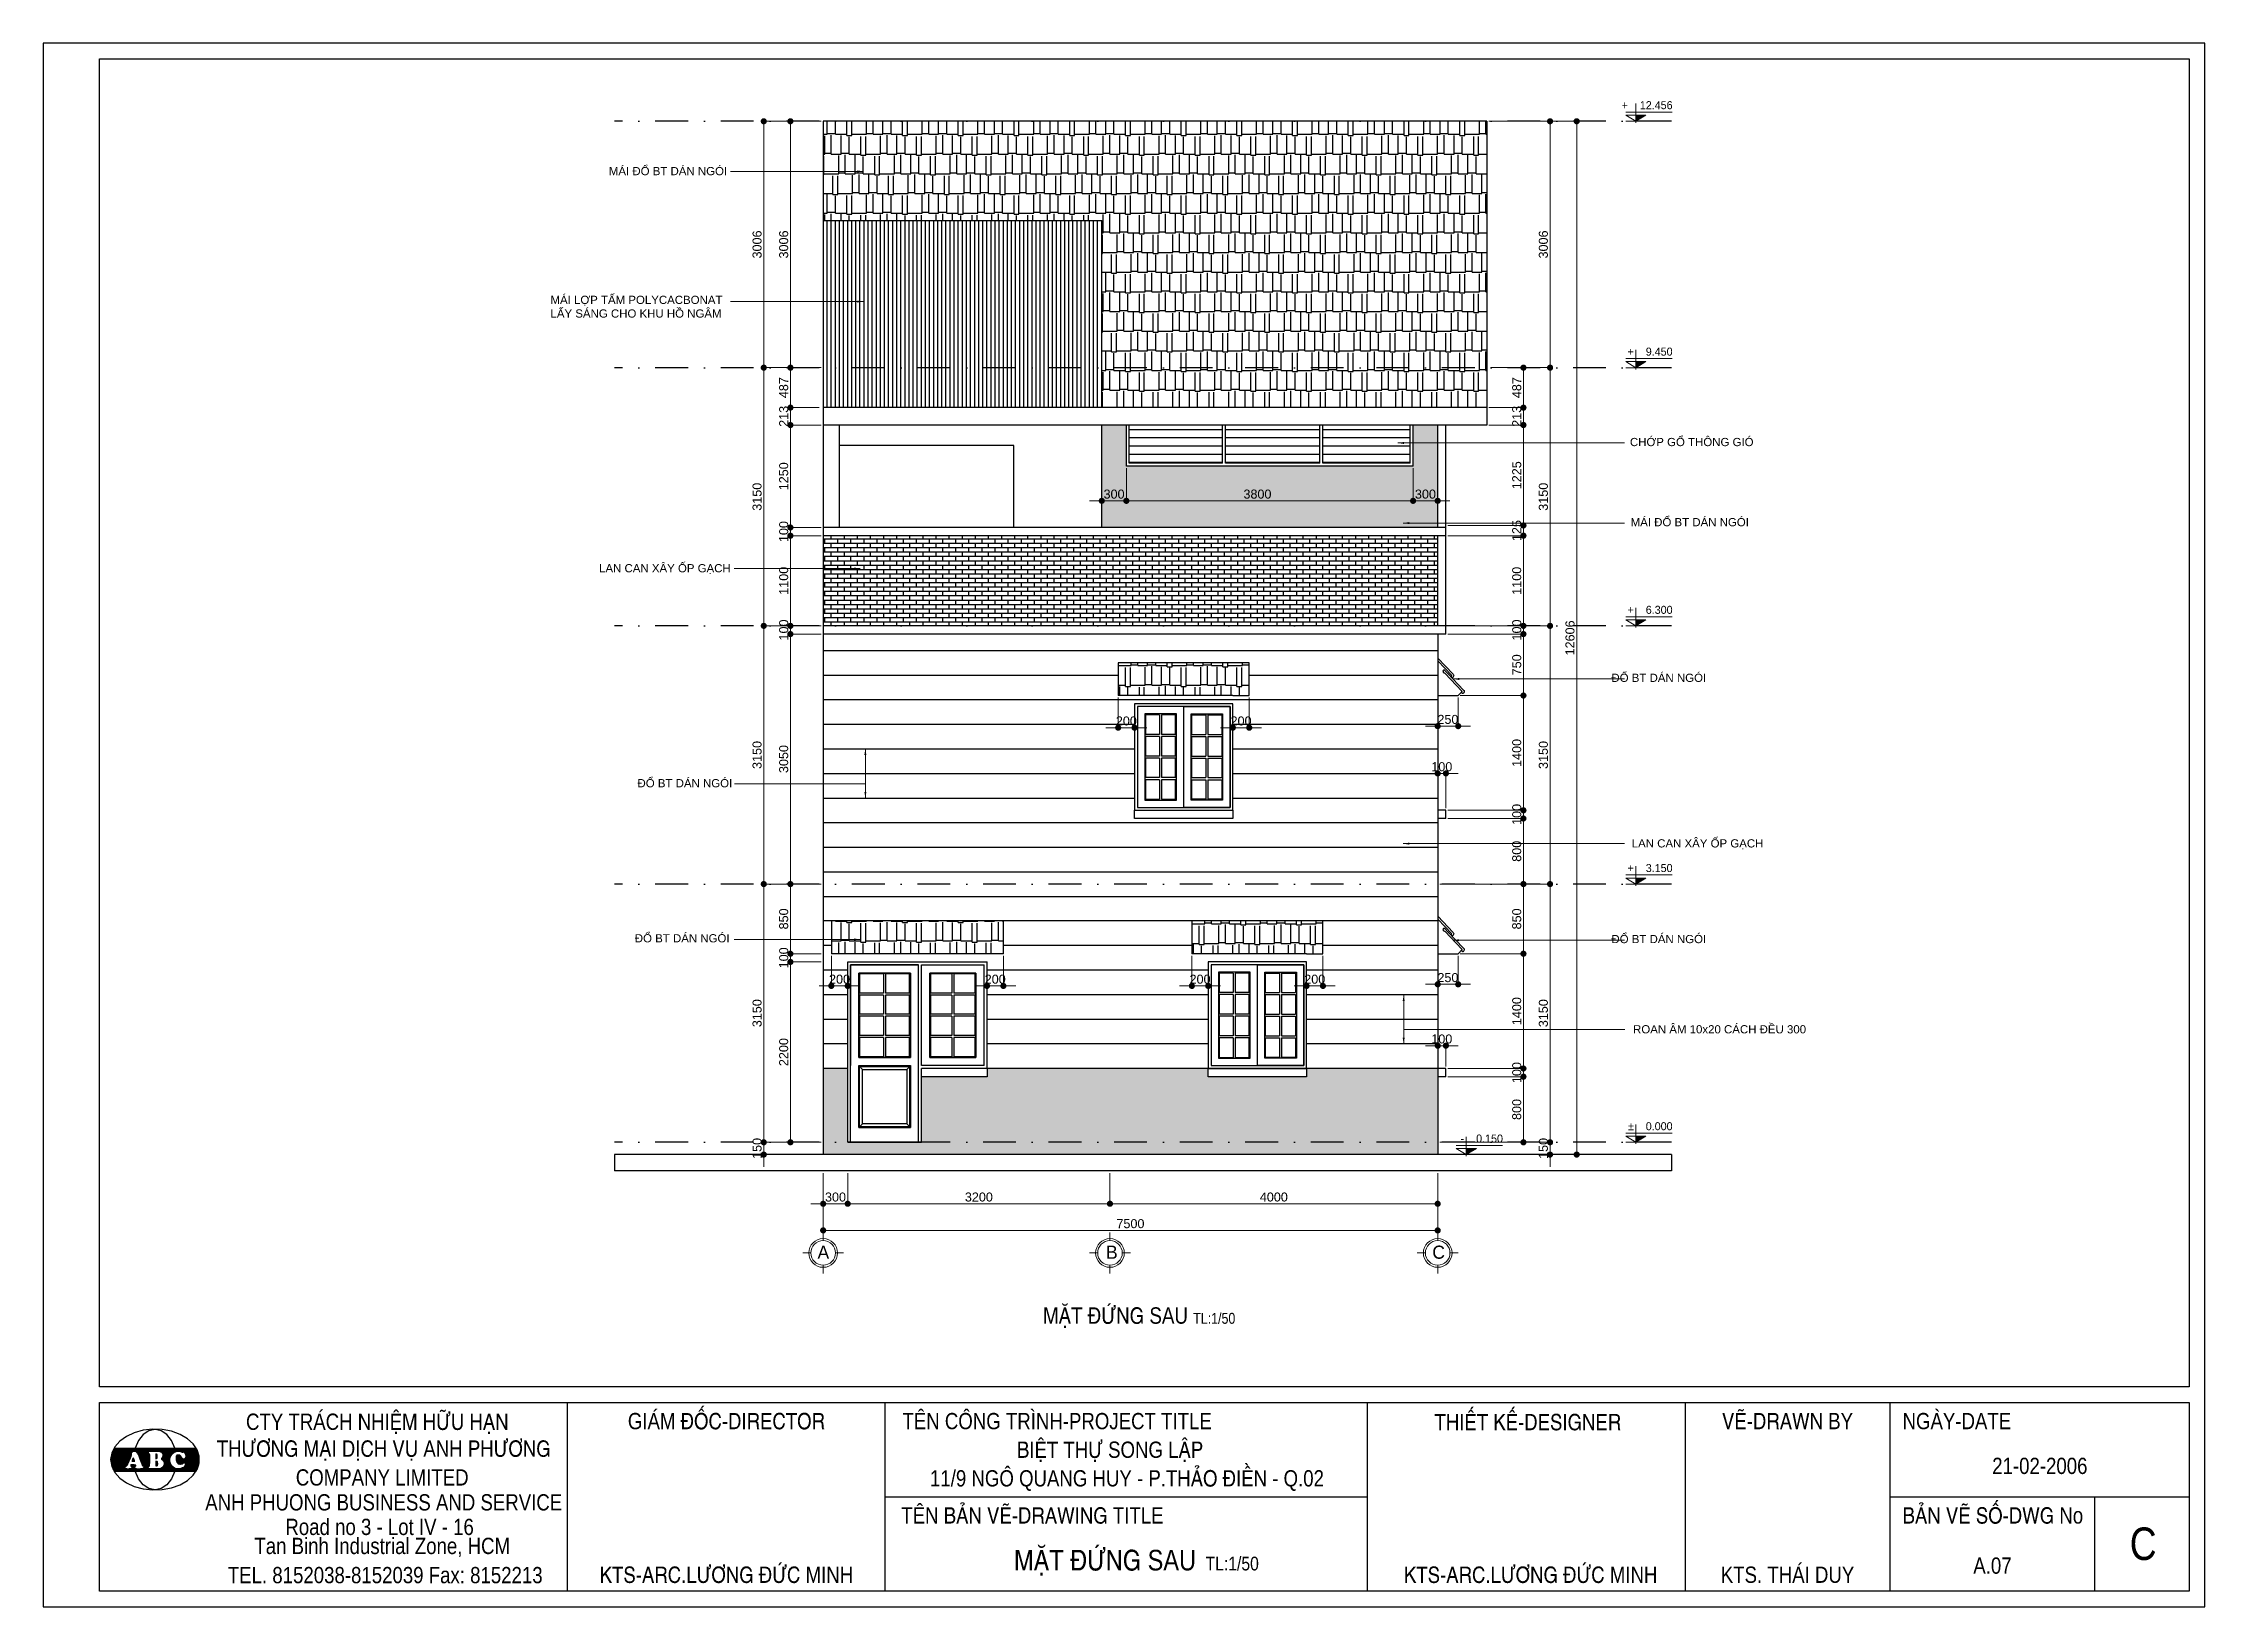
# Model space of a CAD drawing. Header units: millimetres. Extents: x -257631 to 60726, y -119421 to -4977.
# Drawn here: x 7964 to 60726, y -43125 to -4977 of the extents above; entities that cross this region are included whole.
import ezdxf
from ezdxf.enums import TextEntityAlignment as Align

# ---------------------------------------------------------------- set-up
doc = ezdxf.new("R2010")
doc.units = ezdxf.units.MM
doc.header["$LTSCALE"] = 400
doc.header["$MEASUREMENT"] = 0
doc.header["$PDMODE"] = 35
doc.linetypes.add('DASHDOTX2', pattern=[2, 1, -0.5, 0, -0.5])
for name, color, linetype in [('HACTH', 8, 'Continuous'), ('hatch', 9, 'Continuous'), ('KHUNG', 5, 'Continuous'), ('net 2', 7, 'Continuous'), ('net 3', 144, 'Continuous'), ('THAY', 7, 'Continuous'), ('VTH-TRUC', 1, 'Continuous')]:
    doc.layers.add(name, color=color, linetype=linetype)
doc.layers.add('VTH-GHI CHU- KI HIEU', color=7, linetype='Continuous', lineweight=13)
doc.styles.add('100_dim', font='VAVOB.TTF', dxfattribs={"height": 220})
doc.styles.add('100_tieude', font='VAVOB.TTF', dxfattribs={"height": 500})
doc.styles.add('VNI-AVO', font='vhelven.ttf', dxfattribs={"height": 220})
doc.styles.add('VNI-HEL-CON', font='vhelvcn.ttf')
doc.dimstyles.new('style-50', dxfattribs={"dimscale": 0, "dimtxt": 2.3, "dimasz": 150, "dimexe": 50, "dimexo": 50, "dimgap": 50, "dimtad": 1, "dimdec": 0, "dimlfac": 0.5, "dimzin": 9, "dimtxsty": 'VNI-AVO', "dimblk": 'DOT', "dimcen": 0, "dimdle": 150, "dimclrd": 146, "dimclre": 146, "dimclrt": 7, "dimadec": 0, "dimazin": 0, "dimtfac": 1, "dimtdec": 0, "dimtix": 1, "dimtmove": 2, "dimatfit": 3, "dimfxl": 0, "dimlwd": 13, "dimlwe": 13, "dimarcsym": 0})
pattern_1 = [(0, (0, 0), (1020, 480), [240, -200, 280, -120, 360, -160]), (0, (240, 20), (1020, 480), [200, -760, 160, -240]), (0, (720, -30), (1020, 480), [120, -1240]), (90, (0, 0), (-340, 480), [460, -1460]), (90, (240, 0), (-340, 480), [450, -1470]), (90, (440, 0), (-340, 480), [420, -1500]), (90, (720, -30), (-340, 480), [460, -1460]), (90, (840, -30), (-340, 480), [460, -1460]), (90, (1200, 0), (-340, 480), [440, -1480])]

# ---------------------------------------------------------------- blocks, each defined once
blk = doc.blocks.new('VTH- COTE')
at = {"layer": 'VTH-GHI CHU- KI HIEU'}
blk.add_hatch(color=256, dxfattribs=at).paths.add_polyline_path([(0, 0), (40.7, 24.3), (0, 24.3)])
for p, q in [((-39.7, 24.3), (40.7, 24.3)), ((-39.3, 36.3), (145.4, 36.3)), ((-39.3, 24.3), (0, 0)), ((-39.3, 0), (40.7, 0)), ((0, 71.4), (0, -6.7)), ((40.7, 24.3), (0, 0))]:
    blk.add_line(p, q, dxfattribs=at)
at = {"layer": 'VTH-GHI CHU- KI HIEU', "style": '100_dim'}
blk.add_attdef('%%P0.000', text='', height=32, dxfattribs=at).set_placement((147, 64.1), align=Align.MIDDLE_RIGHT)
blk = doc.blocks.new('_Dot')
at = {"color": 0, "linetype": 'ByBlock', "lineweight": -2}
blk.add_line((-0.5, 0), (-1, 0), dxfattribs=at)
at = {"color": 0, "linetype": 'ByBlock', "lineweight": 100, "const_width": 0.5}
blk.add_lwpolyline([(-0.25, 0, 1), (0.25, 0, 1)], format="xyb", close=True, dxfattribs=at)
blk = doc.blocks.new('*D617')
at = {"layer": 'Defpoints', "color": 0}
for p in [(255384, 106197), (270384, 106197), (270384, 104747)]:
    blk.add_point(p, dxfattribs=at)
at = {"layer": 'net 2', "color": 146, "lineweight": 13}
for p, q in [((255384, 106147), (255384, 104697)), ((270384, 106147), (270384, 104697)), ((255534, 104747), (270234, 104747))]:
    blk.add_line(p, q, dxfattribs=at)
at = {"layer": 'net 2', "color": 146, "lineweight": 13, "xscale": 150, "yscale": 150, "zscale": 150, "rotation": 180}
blk.add_blockref('_Dot', (255384, 104747), dxfattribs=at)
at = {"layer": 'net 2', "color": 146, "lineweight": 13, "xscale": 150, "yscale": 150, "zscale": 150}
blk.add_blockref('_Dot', (270384, 104747), dxfattribs=at)
at = {"layer": 'net 2', "color": 7, "insert": (262884, 104910), "char_height": 220, "attachment_point": 5, "style": 'VNI-AVO'}
blk.add_mtext('7500', dxfattribs=at)
blk = doc.blocks.new('*D616')
at = {"layer": 'Defpoints', "color": 0}
for p in [(271584, 131809), (270434, 106597), (273777, 106597)]:
    blk.add_point(p, dxfattribs=at)
at = {"layer": 'net 2', "color": 146, "lineweight": 13}
for p, q in [((271634, 131809), (273827, 131809)), ((273777, 131659), (273777, 106747)), ((270484, 106597), (273827, 106597))]:
    blk.add_line(p, q, dxfattribs=at)
at = {"layer": 'net 2', "color": 146, "lineweight": 13, "xscale": 150, "yscale": 150, "zscale": 150}
for p, rotation in [((273777, 131809), 90), ((273777, 106597), 270)]:
    blk.add_blockref('_Dot', p, dxfattribs=dict(at, rotation=rotation))
at = {"layer": 'net 2', "color": 7, "insert": (273614, 119203), "char_height": 220, "attachment_point": 5, "rotation": 90, "style": 'VNI-AVO'}
blk.add_mtext('12606', dxfattribs=at)
blk = doc.blocks.new('*D615')
at = {"layer": 'Defpoints', "color": 0}
for p in [(271584, 131809), (273127, 131809), (271634, 125797)]:
    blk.add_point(p, dxfattribs=at)
at = {"layer": 'net 2', "color": 146, "lineweight": 13}
for p, q in [((271634, 131809), (273177, 131809)), ((273127, 125947), (273127, 131659)), ((271684, 125797), (273177, 125797))]:
    blk.add_line(p, q, dxfattribs=at)
at = {"layer": 'net 2', "color": 146, "lineweight": 13, "xscale": 150, "yscale": 150, "zscale": 150}
for p, rotation in [((273127, 131809), 90), ((273127, 125797), 270)]:
    blk.add_blockref('_Dot', p, dxfattribs=dict(at, rotation=rotation))
at = {"layer": 'net 2', "color": 7, "insert": (272964, 128803), "char_height": 220, "attachment_point": 5, "rotation": 90, "style": 'VNI-AVO'}
blk.add_mtext('3006', dxfattribs=at)
blk = doc.blocks.new('*D614')
at = {"layer": 'Defpoints', "color": 0}
for p in [(271734, 125797), (272477, 125797), (271584, 124822)]:
    blk.add_point(p, dxfattribs=at)
at = {"layer": 'net 2', "color": 146, "lineweight": 13}
for p, q in [((271784, 125797), (272527, 125797)), ((272477, 124972), (272477, 125647)), ((271634, 124822), (272527, 124822))]:
    blk.add_line(p, q, dxfattribs=at)
at = {"layer": 'net 2', "color": 146, "lineweight": 13, "xscale": 150, "yscale": 150, "zscale": 150}
for p, rotation in [((272477, 125797), 90), ((272477, 124822), 270)]:
    blk.add_blockref('_Dot', p, dxfattribs=dict(at, rotation=rotation))
at = {"layer": 'net 2', "color": 7, "insert": (272314, 125309), "char_height": 220, "attachment_point": 5, "rotation": 90, "style": 'VNI-AVO'}
blk.add_mtext('487', dxfattribs=at)
blk = doc.blocks.new('*D613')
at = {"layer": 'Defpoints', "color": 0}
for p in [(271634, 125797), (273127, 125797), (270584, 119497)]:
    blk.add_point(p, dxfattribs=at)
at = {"layer": 'net 2', "color": 146, "lineweight": 13}
for p, q in [((271684, 125797), (273177, 125797)), ((273127, 119647), (273127, 125647)), ((270634, 119497), (273177, 119497))]:
    blk.add_line(p, q, dxfattribs=at)
at = {"layer": 'net 2', "color": 146, "lineweight": 13, "xscale": 150, "yscale": 150, "zscale": 150}
for p, rotation in [((273127, 125797), 90), ((273127, 119497), 270)]:
    blk.add_blockref('_Dot', p, dxfattribs=dict(at, rotation=rotation))
at = {"layer": 'net 2', "color": 7, "insert": (272964, 122647), "char_height": 220, "attachment_point": 5, "rotation": 90, "style": 'VNI-AVO'}
blk.add_mtext('3150', dxfattribs=at)
blk = doc.blocks.new('*D612')
at = {"layer": 'Defpoints', "color": 0}
for p in [(271634, 124397), (272477, 124397), (270584, 121947)]:
    blk.add_point(p, dxfattribs=at)
at = {"layer": 'net 2', "color": 146, "lineweight": 13}
for p, q in [((271684, 124397), (272527, 124397)), ((272477, 122097), (272477, 124247)), ((270634, 121947), (272527, 121947))]:
    blk.add_line(p, q, dxfattribs=at)
at = {"layer": 'net 2', "color": 146, "lineweight": 13, "xscale": 150, "yscale": 150, "zscale": 150}
for p, rotation in [((272477, 124397), 90), ((272477, 121947), 270)]:
    blk.add_blockref('_Dot', p, dxfattribs=dict(at, rotation=rotation))
at = {"layer": 'net 2', "color": 7, "insert": (272314, 123172), "char_height": 220, "attachment_point": 5, "rotation": 90, "style": 'VNI-AVO'}
blk.add_mtext('1225', dxfattribs=at)
blk = doc.blocks.new('*D611')
at = {"layer": 'Defpoints', "color": 0}
for p in [(270584, 121947), (272477, 121947), (270584, 121697)]:
    blk.add_point(p, dxfattribs=at)
at = {"layer": 'net 2', "color": 146, "lineweight": 13}
for p, q in [((270634, 121947), (272527, 121947)), ((272477, 122097), (272477, 122247)), ((272477, 121697), (272477, 121947)), ((270634, 121697), (272527, 121697)), ((272477, 121547), (272477, 121397))]:
    blk.add_line(p, q, dxfattribs=at)
at = {"layer": 'net 2', "color": 146, "lineweight": 13, "xscale": 150, "yscale": 150, "zscale": 150}
for p, rotation in [((272477, 121947), 270), ((272477, 121697), 90)]:
    blk.add_blockref('_Dot', p, dxfattribs=dict(at, rotation=rotation))
at = {"layer": 'net 2', "color": 7, "insert": (272314, 121822), "char_height": 220, "attachment_point": 5, "rotation": 90, "style": 'VNI-AVO'}
blk.add_mtext('125', dxfattribs=at)
blk = doc.blocks.new('*D610')
at = {"layer": 'Defpoints', "color": 0}
for p in [(270584, 121697), (272477, 121697), (270584, 119497)]:
    blk.add_point(p, dxfattribs=at)
at = {"layer": 'net 2', "color": 146, "lineweight": 13}
for p, q in [((270634, 121697), (272527, 121697)), ((272477, 119647), (272477, 121547)), ((270634, 119497), (272527, 119497))]:
    blk.add_line(p, q, dxfattribs=at)
at = {"layer": 'net 2', "color": 146, "lineweight": 13, "xscale": 150, "yscale": 150, "zscale": 150}
for p, rotation in [((272477, 121697), 90), ((272477, 119497), 270)]:
    blk.add_blockref('_Dot', p, dxfattribs=dict(at, rotation=rotation))
at = {"layer": 'net 2', "color": 7, "insert": (272314, 120597), "char_height": 220, "attachment_point": 5, "rotation": 90, "style": 'VNI-AVO'}
blk.add_mtext('1100', dxfattribs=at)
blk = doc.blocks.new('*D609')
at = {"layer": 'Defpoints', "color": 0}
for p in [(270384, 106897), (270384, 106597), (273127, 106597)]:
    blk.add_point(p, dxfattribs=at)
at = {"layer": 'net 2', "color": 146, "lineweight": 13}
for p, q in [((273127, 107047), (273127, 107197)), ((270434, 106897), (273177, 106897)), ((270434, 106597), (273177, 106597)), ((273127, 106897), (273127, 106597)), ((273127, 106447), (273127, 106297))]:
    blk.add_line(p, q, dxfattribs=at)
at = {"layer": 'net 2', "color": 146, "lineweight": 13, "xscale": 150, "yscale": 150, "zscale": 150}
for p, rotation in [((273127, 106897), 270), ((273127, 106597), 90)]:
    blk.add_blockref('_Dot', p, dxfattribs=dict(at, rotation=rotation))
at = {"layer": 'net 2', "color": 7, "insert": (272964, 106747), "char_height": 220, "attachment_point": 5, "rotation": 90, "style": 'VNI-AVO'}
blk.add_mtext('150', dxfattribs=at)
blk = doc.blocks.new('*D608')
at = {"layer": 'Defpoints', "color": 0}
for p in [(271021, 113197), (270384, 106897), (273127, 106897)]:
    blk.add_point(p, dxfattribs=at)
at = {"layer": 'net 2', "color": 146, "lineweight": 13}
for p, q in [((271071, 113197), (273177, 113197)), ((273127, 113047), (273127, 107047)), ((270434, 106897), (273177, 106897))]:
    blk.add_line(p, q, dxfattribs=at)
at = {"layer": 'net 2', "color": 146, "lineweight": 13, "xscale": 150, "yscale": 150, "zscale": 150}
for p, rotation in [((273127, 113197), 90), ((273127, 106897), 270)]:
    blk.add_blockref('_Dot', p, dxfattribs=dict(at, rotation=rotation))
at = {"layer": 'net 2', "color": 7, "insert": (272964, 110047), "char_height": 220, "attachment_point": 5, "rotation": 90, "style": 'VNI-AVO'}
blk.add_mtext('3150', dxfattribs=at)
blk = doc.blocks.new('*D607')
at = {"layer": 'Defpoints', "color": 0}
for p in [(270584, 119497), (270584, 119297), (272477, 119497)]:
    blk.add_point(p, dxfattribs=at)
at = {"layer": 'net 2', "color": 146, "lineweight": 13}
for p, q in [((272477, 119647), (272477, 119797)), ((270634, 119497), (272527, 119497)), ((270634, 119297), (272527, 119297)), ((272477, 119297), (272477, 119497)), ((272477, 119147), (272477, 118997))]:
    blk.add_line(p, q, dxfattribs=at)
at = {"layer": 'net 2', "color": 146, "lineweight": 13, "xscale": 150, "yscale": 150, "zscale": 150}
for p, rotation in [((272477, 119497), 270), ((272477, 119297), 90)]:
    blk.add_blockref('_Dot', p, dxfattribs=dict(at, rotation=rotation))
at = {"layer": 'net 2', "color": 7, "insert": (272314, 119397), "char_height": 220, "attachment_point": 5, "rotation": 90, "style": 'VNI-AVO'}
blk.add_mtext('100', dxfattribs=at)
blk = doc.blocks.new('*D606')
at = {"layer": 'Defpoints', "color": 0}
for p in [(254584, 125797), (255334, 125797), (255334, 124822)]:
    blk.add_point(p, dxfattribs=at)
at = {"layer": 'net 2', "color": 146, "lineweight": 13}
for p, q in [((255284, 125797), (254534, 125797)), ((254584, 124972), (254584, 125647)), ((255284, 124822), (254534, 124822))]:
    blk.add_line(p, q, dxfattribs=at)
at = {"layer": 'net 2', "color": 146, "lineweight": 13, "xscale": 150, "yscale": 150, "zscale": 150}
for p, rotation in [((254584, 125797), 90), ((254584, 124822), 270)]:
    blk.add_blockref('_Dot', p, dxfattribs=dict(at, rotation=rotation))
at = {"layer": 'net 2', "color": 7, "insert": (254421, 125309), "char_height": 220, "attachment_point": 5, "rotation": 90, "style": 'VNI-AVO'}
blk.add_mtext('487', dxfattribs=at)
blk = doc.blocks.new('*D605')
at = {"layer": 'Defpoints', "color": 0}
for p in [(254584, 124822), (255334, 124822), (255384, 124397)]:
    blk.add_point(p, dxfattribs=at)
at = {"layer": 'net 2', "color": 146, "lineweight": 13}
for p, q in [((254584, 124972), (254584, 125122)), ((255284, 124822), (254534, 124822)), ((254584, 124397), (254584, 124822)), ((255334, 124397), (254534, 124397)), ((254584, 124247), (254584, 124097))]:
    blk.add_line(p, q, dxfattribs=at)
at = {"layer": 'net 2', "color": 146, "lineweight": 13, "xscale": 150, "yscale": 150, "zscale": 150}
for p, rotation in [((254584, 124822), 270), ((254584, 124397), 90)]:
    blk.add_blockref('_Dot', p, dxfattribs=dict(at, rotation=rotation))
at = {"layer": 'net 2', "color": 7, "insert": (254421, 124609), "char_height": 220, "attachment_point": 5, "rotation": 90, "style": 'VNI-AVO'}
blk.add_mtext('213', dxfattribs=at)
blk = doc.blocks.new('*D604')
at = {"layer": 'Defpoints', "color": 0}
for p in [(253934, 131809), (254934, 131809), (255384, 125797)]:
    blk.add_point(p, dxfattribs=at)
at = {"layer": 'net 2', "color": 146, "lineweight": 13}
for p, q in [((254884, 131809), (253884, 131809)), ((253934, 125947), (253934, 131659)), ((255334, 125797), (253884, 125797))]:
    blk.add_line(p, q, dxfattribs=at)
at = {"layer": 'net 2', "color": 146, "lineweight": 13, "xscale": 150, "yscale": 150, "zscale": 150}
for p, rotation in [((253934, 131809), 90), ((253934, 125797), 270)]:
    blk.add_blockref('_Dot', p, dxfattribs=dict(at, rotation=rotation))
at = {"layer": 'net 2', "color": 7, "insert": (253771, 128803), "char_height": 220, "attachment_point": 5, "rotation": 90, "style": 'VNI-AVO'}
blk.add_mtext('3006', dxfattribs=at)
blk = doc.blocks.new('*D603')
at = {"layer": 'Defpoints', "color": 0}
for p in [(253934, 106597), (255384, 106897), (255384, 106597)]:
    blk.add_point(p, dxfattribs=at)
at = {"layer": 'net 2', "color": 146, "lineweight": 13}
for p, q in [((253934, 107047), (253934, 107197)), ((255334, 106897), (253884, 106897)), ((255334, 106597), (253884, 106597)), ((253934, 106897), (253934, 106597)), ((253934, 106447), (253934, 106297))]:
    blk.add_line(p, q, dxfattribs=at)
at = {"layer": 'net 2', "color": 146, "lineweight": 13, "xscale": 150, "yscale": 150, "zscale": 150}
for p, rotation in [((253934, 106897), 270), ((253934, 106597), 90)]:
    blk.add_blockref('_Dot', p, dxfattribs=dict(at, rotation=rotation))
at = {"layer": 'net 2', "color": 7, "insert": (253771, 106747), "char_height": 220, "attachment_point": 5, "rotation": 90, "style": 'VNI-AVO'}
blk.add_mtext('150', dxfattribs=at)
blk = doc.blocks.new('*D602')
at = {"layer": 'Defpoints', "color": 0}
for p in [(253934, 125797), (255384, 125797), (255384, 119497)]:
    blk.add_point(p, dxfattribs=at)
at = {"layer": 'net 2', "color": 146, "lineweight": 13}
for p, q in [((255334, 125797), (253884, 125797)), ((253934, 119647), (253934, 125647)), ((255334, 119497), (253884, 119497))]:
    blk.add_line(p, q, dxfattribs=at)
at = {"layer": 'net 2', "color": 146, "lineweight": 13, "xscale": 150, "yscale": 150, "zscale": 150}
for p, rotation in [((253934, 125797), 90), ((253934, 119497), 270)]:
    blk.add_blockref('_Dot', p, dxfattribs=dict(at, rotation=rotation))
at = {"layer": 'net 2', "color": 7, "insert": (253771, 122647), "char_height": 220, "attachment_point": 5, "rotation": 90, "style": 'VNI-AVO'}
blk.add_mtext('3150', dxfattribs=at)
blk = doc.blocks.new('*D601')
at = {"layer": 'Defpoints', "color": 0}
for p in [(253934, 119497), (255384, 119497), (255334, 113197)]:
    blk.add_point(p, dxfattribs=at)
at = {"layer": 'net 2', "color": 146, "lineweight": 13}
for p, q in [((255334, 119497), (253884, 119497)), ((253934, 113347), (253934, 119347)), ((255284, 113197), (253884, 113197))]:
    blk.add_line(p, q, dxfattribs=at)
at = {"layer": 'net 2', "color": 146, "lineweight": 13, "xscale": 150, "yscale": 150, "zscale": 150}
for p, rotation in [((253934, 119497), 90), ((253934, 113197), 270)]:
    blk.add_blockref('_Dot', p, dxfattribs=dict(at, rotation=rotation))
at = {"layer": 'net 2', "color": 7, "insert": (253771, 116347), "char_height": 220, "attachment_point": 5, "rotation": 90, "style": 'VNI-AVO'}
blk.add_mtext('3150', dxfattribs=at)
blk = doc.blocks.new('*D600')
at = {"layer": 'Defpoints', "color": 0}
for p in [(253934, 113197), (255334, 113197), (255384, 106897)]:
    blk.add_point(p, dxfattribs=at)
at = {"layer": 'net 2', "color": 146, "lineweight": 13}
for p, q in [((255284, 113197), (253884, 113197)), ((253934, 107047), (253934, 113047)), ((255334, 106897), (253884, 106897))]:
    blk.add_line(p, q, dxfattribs=at)
at = {"layer": 'net 2', "color": 146, "lineweight": 13, "xscale": 150, "yscale": 150, "zscale": 150}
for p, rotation in [((253934, 113197), 90), ((253934, 106897), 270)]:
    blk.add_blockref('_Dot', p, dxfattribs=dict(at, rotation=rotation))
at = {"layer": 'net 2', "color": 7, "insert": (253771, 110047), "char_height": 220, "attachment_point": 5, "rotation": 90, "style": 'VNI-AVO'}
blk.add_mtext('3150', dxfattribs=at)
blk = doc.blocks.new('*D599')
at = {"layer": 'Defpoints', "color": 0}
for p in [(254584, 111497), (254934, 111497), (255384, 111297)]:
    blk.add_point(p, dxfattribs=at)
at = {"layer": 'net 2', "color": 146, "lineweight": 13}
for p, q in [((254884, 111497), (254534, 111497)), ((254584, 111647), (254584, 111797)), ((254584, 111297), (254584, 111497)), ((255334, 111297), (254534, 111297)), ((254584, 111147), (254584, 110997))]:
    blk.add_line(p, q, dxfattribs=at)
at = {"layer": 'net 2', "color": 146, "lineweight": 13, "xscale": 150, "yscale": 150, "zscale": 150}
for p, rotation in [((254584, 111497), 270), ((254584, 111297), 90)]:
    blk.add_blockref('_Dot', p, dxfattribs=dict(at, rotation=rotation))
at = {"layer": 'net 2', "color": 7, "insert": (254421, 111397), "char_height": 220, "attachment_point": 5, "rotation": 90, "style": 'VNI-AVO'}
blk.add_mtext('100', dxfattribs=at)
blk = doc.blocks.new('*D597')
at = {"layer": 'Defpoints', "color": 0}
for p in [(262584, 117797), (262984, 117597), (262584, 117012)]:
    blk.add_point(p, dxfattribs=at)
at = {"layer": 'net 2', "color": 146, "lineweight": 13}
for p, q in [((262584, 117747), (262584, 116962)), ((262984, 117547), (262984, 116962)), ((262434, 117012), (262284, 117012)), ((262984, 117012), (262584, 117012)), ((263134, 117012), (263284, 117012))]:
    blk.add_line(p, q, dxfattribs=at)
at = {"layer": 'net 2', "color": 146, "lineweight": 13, "xscale": 150, "yscale": 150, "zscale": 150}
blk.add_blockref('_Dot', (262584, 117012), dxfattribs=at)
at = {"layer": 'net 2', "color": 146, "lineweight": 13, "xscale": 150, "yscale": 150, "zscale": 150, "rotation": 180}
blk.add_blockref('_Dot', (262984, 117012), dxfattribs=at)
at = {"layer": 'net 2', "color": 7, "insert": (262784, 117175), "char_height": 220, "attachment_point": 5, "style": 'VNI-AVO'}
blk.add_mtext('200', dxfattribs=at)
blk = doc.blocks.new('*D598')
at = {"layer": 'Defpoints', "color": 0}
for p in [(265784, 117797), (265384, 117597), (265784, 117012)]:
    blk.add_point(p, dxfattribs=at)
at = {"layer": 'net 2', "color": 146, "lineweight": 13}
for p, q in [((265784, 117747), (265784, 116962)), ((265384, 117547), (265384, 116962)), ((265234, 117012), (265084, 117012)), ((265384, 117012), (265784, 117012)), ((265934, 117012), (266084, 117012))]:
    blk.add_line(p, q, dxfattribs=at)
at = {"layer": 'net 2', "color": 146, "lineweight": 13, "xscale": 150, "yscale": 150, "zscale": 150}
blk.add_blockref('_Dot', (265384, 117012), dxfattribs=at)
at = {"layer": 'net 2', "color": 146, "lineweight": 13, "xscale": 150, "yscale": 150, "zscale": 150, "rotation": 180}
blk.add_blockref('_Dot', (265784, 117012), dxfattribs=at)
at = {"layer": 'net 2', "color": 7, "insert": (265584, 117175), "char_height": 220, "attachment_point": 5, "style": 'VNI-AVO'}
blk.add_mtext('200', dxfattribs=at)
blk = doc.blocks.new('*D595')
at = {"layer": 'Defpoints', "color": 0}
for p in [(267583, 111497), (267183, 111297), (267583, 110712)]:
    blk.add_point(p, dxfattribs=at)
at = {"layer": 'net 2', "color": 146, "lineweight": 13}
for p, q in [((267583, 111447), (267583, 110662)), ((267183, 111247), (267183, 110662)), ((267033, 110712), (266883, 110712)), ((267183, 110712), (267583, 110712)), ((267733, 110712), (267883, 110712))]:
    blk.add_line(p, q, dxfattribs=at)
at = {"layer": 'net 2', "color": 146, "lineweight": 13, "xscale": 150, "yscale": 150, "zscale": 150}
blk.add_blockref('_Dot', (267183, 110712), dxfattribs=at)
at = {"layer": 'net 2', "color": 146, "lineweight": 13, "xscale": 150, "yscale": 150, "zscale": 150, "rotation": 180}
blk.add_blockref('_Dot', (267583, 110712), dxfattribs=at)
at = {"layer": 'net 2', "color": 7, "insert": (267383, 110875), "char_height": 220, "attachment_point": 5, "style": 'VNI-AVO'}
blk.add_mtext('200', dxfattribs=at)
blk = doc.blocks.new('*D596')
at = {"layer": 'Defpoints', "color": 0}
for p in [(264383, 111497), (264783, 111297), (264383, 110712)]:
    blk.add_point(p, dxfattribs=at)
at = {"layer": 'net 2', "color": 146, "lineweight": 13}
for p, q in [((264383, 111447), (264383, 110662)), ((264783, 111247), (264783, 110662)), ((264233, 110712), (264083, 110712)), ((264783, 110712), (264383, 110712)), ((264933, 110712), (265083, 110712))]:
    blk.add_line(p, q, dxfattribs=at)
at = {"layer": 'net 2', "color": 146, "lineweight": 13, "xscale": 150, "yscale": 150, "zscale": 150}
blk.add_blockref('_Dot', (264383, 110712), dxfattribs=at)
at = {"layer": 'net 2', "color": 146, "lineweight": 13, "xscale": 150, "yscale": 150, "zscale": 150, "rotation": 180}
blk.add_blockref('_Dot', (264783, 110712), dxfattribs=at)
at = {"layer": 'net 2', "color": 7, "insert": (264583, 110875), "char_height": 220, "attachment_point": 5, "style": 'VNI-AVO'}
blk.add_mtext('200', dxfattribs=at)
blk = doc.blocks.new('*D594')
at = {"layer": 'Defpoints', "color": 0}
for p in [(255583, 111497), (255983, 111297), (255583, 110712)]:
    blk.add_point(p, dxfattribs=at)
at = {"layer": 'net 2', "color": 146, "lineweight": 13}
for p, q in [((255583, 111447), (255583, 110662)), ((255983, 111247), (255983, 110662)), ((255433, 110712), (255283, 110712)), ((255983, 110712), (255583, 110712)), ((256133, 110712), (256283, 110712))]:
    blk.add_line(p, q, dxfattribs=at)
at = {"layer": 'net 2', "color": 146, "lineweight": 13, "xscale": 150, "yscale": 150, "zscale": 150}
blk.add_blockref('_Dot', (255583, 110712), dxfattribs=at)
at = {"layer": 'net 2', "color": 146, "lineweight": 13, "xscale": 150, "yscale": 150, "zscale": 150, "rotation": 180}
blk.add_blockref('_Dot', (255983, 110712), dxfattribs=at)
at = {"layer": 'net 2', "color": 7, "insert": (255783, 110875), "char_height": 220, "attachment_point": 5, "style": 'VNI-AVO'}
blk.add_mtext('200', dxfattribs=at)
blk = doc.blocks.new('*D593')
at = {"layer": 'Defpoints', "color": 0}
for p in [(259783, 111497), (259383, 111297), (259783, 110712)]:
    blk.add_point(p, dxfattribs=at)
at = {"layer": 'net 2', "color": 146, "lineweight": 13}
for p, q in [((259783, 111447), (259783, 110662)), ((259383, 111247), (259383, 110662)), ((259233, 110712), (259083, 110712)), ((259383, 110712), (259783, 110712)), ((259933, 110712), (260083, 110712))]:
    blk.add_line(p, q, dxfattribs=at)
at = {"layer": 'net 2', "color": 146, "lineweight": 13, "xscale": 150, "yscale": 150, "zscale": 150}
blk.add_blockref('_Dot', (259383, 110712), dxfattribs=at)
at = {"layer": 'net 2', "color": 146, "lineweight": 13, "xscale": 150, "yscale": 150, "zscale": 150, "rotation": 180}
blk.add_blockref('_Dot', (259783, 110712), dxfattribs=at)
at = {"layer": 'net 2', "color": 7, "insert": (259583, 110875), "char_height": 220, "attachment_point": 5, "style": 'VNI-AVO'}
blk.add_mtext('200', dxfattribs=at)
blk = doc.blocks.new('*D592')
at = {"layer": 'Defpoints', "color": 0}
for p in [(269784, 123397), (270384, 123397), (270384, 122548)]:
    blk.add_point(p, dxfattribs=at)
at = {"layer": 'net 2', "color": 146, "lineweight": 13}
for p, q in [((269784, 123347), (269784, 122498)), ((270384, 123347), (270384, 122498)), ((269634, 122548), (269484, 122548)), ((269784, 122548), (270384, 122548)), ((270534, 122548), (270684, 122548))]:
    blk.add_line(p, q, dxfattribs=at)
at = {"layer": 'net 2', "color": 146, "lineweight": 13, "xscale": 150, "yscale": 150, "zscale": 150}
blk.add_blockref('_Dot', (269784, 122548), dxfattribs=at)
at = {"layer": 'net 2', "color": 146, "lineweight": 13, "xscale": 150, "yscale": 150, "zscale": 150, "rotation": 180}
blk.add_blockref('_Dot', (270384, 122548), dxfattribs=at)
at = {"layer": 'net 2', "color": 7, "insert": (270084, 122711), "char_height": 220, "attachment_point": 5, "style": 'VNI-AVO'}
blk.add_mtext('300', dxfattribs=at)
blk = doc.blocks.new('*D591')
at = {"layer": 'Defpoints', "color": 0}
for p in [(262184, 123397), (269784, 123397), (269784, 122548)]:
    blk.add_point(p, dxfattribs=at)
at = {"layer": 'net 2', "color": 146, "lineweight": 13}
for p, q in [((262184, 123347), (262184, 122498)), ((269784, 123347), (269784, 122498)), ((262334, 122548), (269634, 122548))]:
    blk.add_line(p, q, dxfattribs=at)
at = {"layer": 'net 2', "color": 146, "lineweight": 13, "xscale": 150, "yscale": 150, "zscale": 150, "rotation": 180}
blk.add_blockref('_Dot', (262184, 122548), dxfattribs=at)
at = {"layer": 'net 2', "color": 146, "lineweight": 13, "xscale": 150, "yscale": 150, "zscale": 150}
blk.add_blockref('_Dot', (269784, 122548), dxfattribs=at)
at = {"layer": 'net 2', "color": 7, "insert": (265984, 122711), "char_height": 220, "attachment_point": 5, "style": 'VNI-AVO'}
blk.add_mtext('3800', dxfattribs=at)
blk = doc.blocks.new('*D590')
at = {"layer": 'Defpoints', "color": 0}
for p in [(262184, 123397), (262784, 123397), (262184, 122548)]:
    blk.add_point(p, dxfattribs=at)
at = {"layer": 'net 2', "color": 146, "lineweight": 13}
for p, q in [((262184, 123347), (262184, 122498)), ((262784, 123347), (262784, 122498)), ((262034, 122548), (261884, 122548)), ((262784, 122548), (262184, 122548)), ((262934, 122548), (263084, 122548))]:
    blk.add_line(p, q, dxfattribs=at)
at = {"layer": 'net 2', "color": 146, "lineweight": 13, "xscale": 150, "yscale": 150, "zscale": 150}
blk.add_blockref('_Dot', (262184, 122548), dxfattribs=at)
at = {"layer": 'net 2', "color": 146, "lineweight": 13, "xscale": 150, "yscale": 150, "zscale": 150, "rotation": 180}
blk.add_blockref('_Dot', (262784, 122548), dxfattribs=at)
at = {"layer": 'net 2', "color": 7, "insert": (262484, 122711), "char_height": 220, "attachment_point": 5, "style": 'VNI-AVO'}
blk.add_mtext('300', dxfattribs=at)
blk = doc.blocks.new('*X2')
at = {"color": 0}
for p, q in [((194.97, 211.2), (203.73, 211.2)), ((194.97, 211.1), (203.68, 211.1)), ((194.97, 211), (203.63, 211)), ((194.97, 210.9), (203.58, 210.9)), ((194.97, 210.8), (203.53, 210.8)), ((194.97, 210.7), (203.48, 210.7)), ((194.98, 211.4), (203.83, 211.4)), ((194.98, 211.3), (203.78, 211.3)), ((194.98, 210.6), (203.43, 210.6)), ((194.98, 210.5), (203.38, 210.5)), ((194.99, 211.5), (203.88, 211.5)), ((194.99, 210.4), (203.33, 210.4)), ((194.99, 210.3), (203.28, 210.3)), ((195, 211.6), (203.93, 211.6)), ((195, 210.2), (203.23, 210.2)), ((195.01, 211.7), (203.98, 211.7)), ((195.01, 210.1), (203.18, 210.1)), ((195.02, 211.8), (204.03, 211.8)), ((195.02, 210), (203.13, 210)), ((195.03, 211.9), (204.08, 211.9)), ((195.04, 209.9), (203.08, 209.9)), ((195.05, 212), (204.13, 212)), ((195.05, 209.8), (203.03, 209.8)), ((195.06, 212.1), (204.18, 212.1)), ((195.07, 209.7), (202.98, 209.7)), ((195.08, 212.2), (204.23, 212.2)), ((195.08, 209.6), (202.93, 209.6)), ((195.09, 212.3), (204.28, 212.3)), ((195.1, 209.5), (202.88, 209.5)), ((195.11, 212.4), (204.33, 212.4)), ((195.12, 209.4), (202.83, 209.4)), ((195.13, 212.5), (204.38, 212.5)), ((195.14, 209.3), (202.78, 209.3)), ((195.15, 212.6), (204.39, 212.6)), ((195.16, 209.2), (202.73, 209.2)), ((195.18, 212.7), (204.41, 212.7)), ((195.19, 209.1), (202.68, 209.1)), ((195.2, 212.8), (204.43, 212.8)), ((195.21, 209), (202.63, 209)), ((195.23, 212.9), (204.45, 212.9)), ((195.24, 208.9), (202.58, 208.9)), ((195.25, 213), (204.46, 213)), ((195.28, 213.1), (204.48, 213.1)), ((195.31, 213.2), (204.51, 213.2)), ((195.34, 213.3), (204.5, 213.3)), ((195.38, 213.4), (204.48, 213.4)), ((195.41, 213.5), (204.46, 213.5)), ((195.45, 213.6), (204.46, 213.6)), ((195.48, 213.7), (204.5, 213.7)), ((195.52, 213.8), (204.55, 213.8)), ((195.56, 213.9), (204.59, 213.9)), ((195.6, 214), (204.69, 214)), ((195.65, 214.1), (204.8, 214.1)), ((195.69, 214.2), (204.98, 214.2)), ((195.74, 214.3), (205.31, 214.3)), ((195.79, 214.4), (234.23, 214.4)), ((195.84, 214.5), (234.18, 214.5)), ((195.89, 214.6), (234.13, 214.6)), ((195.95, 214.7), (234.07, 214.7)), ((196.01, 214.8), (234.01, 214.8)), ((196.06, 214.9), (233.96, 214.9)), ((196.12, 215), (233.9, 215)), ((196.19, 215.1), (233.83, 215.1)), ((196.25, 215.2), (233.77, 215.2)), ((196.32, 215.3), (233.7, 215.3)), ((196.39, 215.4), (233.63, 215.4)), ((196.46, 215.5), (233.56, 215.5)), ((203.89, 208.9), (206.1, 208.9)), ((204.09, 209), (205.54, 209)), ((204.47, 210.5), (205.82, 210.5)), ((204.47, 210.4), (205.84, 210.4)), ((204.48, 210.6), (205.81, 210.6)), ((204.5, 210.3), (205.84, 210.3)), ((204.53, 210.7), (205.78, 210.7)), ((204.57, 210.8), (205.72, 210.8)), ((204.62, 210.9), (205.66, 210.9)), ((204.66, 211), (205.6, 211)), ((204.71, 211.1), (205.54, 211.1)), ((204.76, 211.2), (205.49, 211.2)), ((204.8, 211.3), (205.44, 211.3)), ((204.85, 211.4), (205.39, 211.4)), ((204.91, 211.5), (205.31, 211.5)), ((205.07, 211.6), (205.23, 211.6)), ((205.94, 214.3), (224.91, 214.3)), ((206.27, 214.2), (212.19, 214.2)), ((206.43, 214.1), (212.09, 214.1)), ((206.55, 214), (212.07, 214)), ((206.64, 213.9), (212.05, 213.9)), ((206.72, 213.8), (212.03, 213.8)), ((206.81, 213.7), (212, 213.7)), ((206.89, 213.6), (212.04, 213.6)), ((206.98, 213.5), (212.1, 213.5)), ((207.05, 213.4), (212.22, 213.4)), ((207.12, 213.3), (212.41, 213.3)), ((207.19, 213.2), (212.54, 213.2)), ((207.26, 213.1), (212.61, 213.1)), ((207.33, 213), (212.65, 213)), ((207.37, 212.9), (212.69, 212.9)), ((207.41, 212.8), (212.73, 212.8)), ((207.45, 212.7), (212.77, 212.7)), ((207.49, 212.6), (212.77, 212.6)), ((207.53, 212.5), (212.77, 212.5)), ((207.57, 212.4), (212.77, 212.4)), ((207.61, 212.3), (212.77, 212.3)), ((207.65, 212.2), (212.77, 212.2)), ((207.7, 212.1), (212.77, 212.1)), ((207.74, 212), (212.77, 212)), ((207.78, 211.9), (212.77, 211.9)), ((207.82, 211.8), (212.76, 211.8)), ((207.86, 211.7), (212.76, 211.7)), ((207.9, 211.6), (212.75, 211.6)), ((207.94, 211.5), (212.75, 211.5)), ((207.98, 211.4), (212.75, 211.4)), ((208.02, 211.3), (212.74, 211.3)), ((208.06, 211.2), (212.74, 211.2)), ((208.1, 211.1), (212.74, 211.1)), ((208.14, 211), (212.73, 211)), ((208.18, 210.9), (212.73, 210.9)), ((208.23, 210.8), (212.73, 210.8)), ((208.27, 210.7), (212.72, 210.7)), ((208.31, 210.6), (212.72, 210.6)), ((208.36, 210.5), (212.72, 210.5)), ((208.4, 210.4), (212.71, 210.4)), ((208.44, 210.3), (212.71, 210.3)), ((208.49, 210.2), (212.71, 210.2)), ((208.53, 210.1), (212.7, 210.1)), ((208.57, 210), (212.7, 210)), ((208.62, 209.9), (212.7, 209.9)), ((208.66, 209.8), (212.69, 209.8)), ((208.7, 209.7), (212.69, 209.7)), ((208.75, 209.6), (212.68, 209.6)), ((208.79, 209.5), (212.67, 209.5)), ((208.84, 209.4), (212.67, 209.4)), ((208.88, 209.3), (212.66, 209.3)), ((208.92, 209.2), (212.65, 209.2)), ((208.97, 209.1), (212.65, 209.1)), ((209.01, 209), (212.64, 209)), ((209.05, 208.9), (212.62, 208.9)), ((214.51, 214.2), (214.64, 214.2)), ((215.1, 213.1), (215.85, 213.1)), ((215.1, 212.1), (216.09, 212.1)), ((215.1, 212), (216.09, 212)), ((215.1, 211.9), (216.08, 211.9)), ((215.1, 211.8), (216.05, 211.8)), ((215.1, 211.7), (216.02, 211.7)), ((215.1, 211.6), (215.98, 211.6)), ((215.1, 211.5), (215.83, 211.5)), ((215.1, 210.1), (216.12, 210.1)), ((215.1, 210), (216.16, 210)), ((215.1, 209.9), (216.19, 209.9)), ((215.1, 209.8), (216.23, 209.8)), ((215.1, 209.7), (216.26, 209.7)), ((215.1, 209.6), (216.27, 209.6)), ((215.1, 209.5), (216.29, 209.5)), ((215.1, 209.4), (216.3, 209.4)), ((215.1, 209.3), (216.31, 209.3)), ((215.1, 209.2), (216.3, 209.2)), ((215.1, 209.1), (216.29, 209.1)), ((215.1, 209), (216.28, 209)), ((215.11, 213), (215.9, 213)), ((215.11, 212.5), (216.07, 212.5)), ((215.11, 212.4), (216.09, 212.4)), ((215.11, 212.3), (216.1, 212.3)), ((215.11, 212.2), (216.1, 212.2)), ((215.12, 212.9), (215.95, 212.9)), ((215.12, 212.8), (216, 212.8)), ((215.12, 212.7), (216.04, 212.7)), ((215.12, 212.6), (216.05, 212.6)), ((215.13, 210.2), (216.02, 210.2)), ((215.13, 208.9), (216.27, 208.9)), ((215.17, 211.4), (215.67, 211.4)), ((215.18, 210.3), (215.9, 210.3)), ((215.25, 213.2), (215.64, 213.2)), ((215.3, 210.4), (215.3, 210.4)), ((217.19, 214.2), (224.42, 214.2)), ((217.44, 214.1), (224.14, 214.1)), ((217.68, 214), (223.91, 214)), ((217.74, 211.3), (221.8, 211.3)), ((217.75, 211.2), (221.78, 211.2)), ((217.76, 211.4), (221.81, 211.4)), ((217.81, 211.5), (221.82, 211.5)), ((217.82, 211.1), (221.77, 211.1)), ((217.83, 213.9), (223.71, 213.9)), ((217.95, 211.6), (221.84, 211.6)), ((217.97, 213.8), (223.53, 213.8)), ((218.02, 211), (221.75, 211)), ((218.06, 211.7), (221.85, 211.7)), ((218.09, 213.7), (223.38, 213.7)), ((218.12, 211.8), (221.88, 211.8)), ((218.15, 213.6), (223.22, 213.6)), ((218.18, 211.9), (221.91, 211.9)), ((218.19, 210.9), (221.75, 210.9)), ((218.21, 213.5), (223.1, 213.5)), ((218.23, 212), (221.95, 212)), ((218.28, 213.4), (222.98, 213.4)), ((218.28, 212.1), (221.99, 212.1)), ((218.33, 213.3), (222.86, 213.3)), ((218.33, 212.2), (222.04, 212.2)), ((218.34, 210.8), (221.75, 210.8)), ((218.35, 213.2), (222.75, 213.2)), ((218.36, 213.1), (222.66, 213.1)), ((218.37, 212.3), (222.08, 212.3)), ((218.38, 213), (222.57, 213)), ((218.4, 212.9), (222.48, 212.9)), ((218.41, 212.8), (222.41, 212.8)), ((218.41, 212.7), (222.33, 212.7)), ((218.41, 212.4), (222.13, 212.4)), ((218.42, 212.6), (222.26, 212.6)), ((218.43, 212.5), (222.19, 212.5)), ((218.44, 210.7), (221.75, 210.7)), ((218.54, 210.6), (221.76, 210.6)), ((218.64, 210.5), (221.76, 210.5)), ((218.73, 210.4), (221.77, 210.4)), ((218.77, 210.3), (221.79, 210.3)), ((218.82, 210.2), (221.82, 210.2)), ((218.86, 210.1), (221.84, 210.1)), ((218.88, 208.9), (222.37, 208.9)), ((218.91, 210), (221.86, 210)), ((218.91, 209), (222.29, 209)), ((218.93, 209.1), (222.22, 209.1)), ((218.95, 209.9), (221.88, 209.9)), ((218.95, 209.3), (222.11, 209.3)), ((218.95, 209.2), (222.15, 209.2)), ((218.96, 209.6), (221.99, 209.6)), ((218.96, 209.5), (222.03, 209.5)), ((218.96, 209.4), (222.07, 209.4)), ((218.97, 209.8), (221.91, 209.8)), ((218.97, 209.7), (221.94, 209.7)), ((224.31, 211.8), (227.07, 211.8)), ((224.31, 211.7), (227.15, 211.7)), ((224.31, 211.6), (227.24, 211.6)), ((224.31, 211.5), (227.35, 211.5)), ((224.31, 211.4), (227.47, 211.4)), ((224.31, 211.3), (227.64, 211.3)), ((224.31, 211.2), (235.04, 211.2)), ((224.32, 212), (226.93, 212)), ((224.32, 211.9), (227, 211.9)), ((224.33, 211.1), (235.05, 211.1)), ((224.34, 212.1), (226.85, 212.1)), ((224.36, 211), (235.05, 211)), ((224.37, 212.2), (226.78, 212.2)), ((224.38, 210.9), (235.05, 210.9)), ((224.4, 212.3), (226.7, 212.3)), ((224.4, 210.8), (235.05, 210.8)), ((224.42, 210.7), (235.05, 210.7)), ((224.44, 212.4), (226.62, 212.4)), ((224.47, 210.6), (235.04, 210.6)), ((224.5, 212.5), (226.53, 212.5)), ((224.51, 210.5), (235.04, 210.5)), ((224.56, 210.4), (235.03, 210.4)), ((224.57, 212.6), (226.42, 212.6)), ((224.6, 210.3), (235.02, 210.3)), ((224.64, 210.2), (235.02, 210.2)), ((224.67, 212.7), (226.29, 212.7)), ((224.68, 210.1), (235.01, 210.1)), ((224.74, 210), (235, 210)), ((224.79, 212.8), (226.12, 212.8)), ((224.81, 209.9), (234.98, 209.9)), ((224.88, 209.8), (234.97, 209.8)), ((224.94, 212.9), (225.88, 212.9)), ((224.95, 209.7), (227.98, 209.7)), ((225.07, 209.6), (227.83, 209.6)), ((225.19, 209.5), (227.69, 209.5)), ((225.32, 209.4), (227.52, 209.4)), ((225.46, 209.3), (227.34, 209.3)), ((225.7, 209.2), (227.15, 209.2)), ((226.2, 209.1), (226.47, 209.1)), ((226.21, 214.3), (234.28, 214.3)), ((226.5, 214.2), (234.32, 214.2)), ((226.76, 214.1), (234.37, 214.1)), ((227.03, 214), (234.41, 214)), ((227.25, 213.9), (227.54, 213.9)), ((227.95, 213.9), (234.46, 213.9)), ((228.01, 211.3), (235.04, 211.3)), ((228.12, 213.8), (234.5, 213.8)), ((228.22, 213.7), (234.54, 213.7)), ((228.25, 211.4), (235.03, 211.4)), ((228.3, 209.7), (234.95, 209.7)), ((228.31, 213.6), (234.57, 213.6)), ((228.38, 213.5), (234.61, 213.5)), ((228.38, 209.6), (234.94, 209.6)), ((228.39, 211.5), (235.03, 211.5)), ((228.43, 209.5), (234.92, 209.5)), ((228.44, 213.4), (234.64, 213.4)), ((228.47, 208.9), (234.78, 208.9)), ((228.48, 211.6), (235.02, 211.6)), ((228.48, 209.4), (234.9, 209.4)), ((228.48, 209), (234.81, 209)), ((228.49, 213.3), (234.68, 213.3)), ((228.5, 209.3), (234.88, 209.3)), ((228.5, 209.2), (234.86, 209.2)), ((228.5, 209.1), (234.83, 209.1)), ((228.53, 213.2), (234.71, 213.2)), ((228.55, 211.7), (235.01, 211.7)), ((228.56, 213.1), (234.74, 213.1)), ((228.6, 213), (234.77, 213)), ((228.61, 211.8), (235, 211.8)), ((228.63, 212.9), (234.79, 212.9)), ((228.63, 211.9), (234.99, 211.9)), ((228.64, 212.8), (234.82, 212.8)), ((228.65, 212.7), (234.84, 212.7)), ((228.65, 212), (234.97, 212)), ((228.67, 212.6), (234.87, 212.6)), ((228.68, 212.5), (234.89, 212.5)), ((228.68, 212.4), (234.91, 212.4)), ((228.68, 212.3), (234.93, 212.3)), ((228.68, 212.1), (234.96, 212.1)), ((228.69, 212.2), (234.94, 212.2)), ((195.26, 208.8), (202.51, 208.8)), ((195.29, 208.7), (202.41, 208.7)), ((195.32, 208.6), (202.31, 208.6)), ((195.35, 208.5), (202.21, 208.5)), ((195.39, 208.4), (202.11, 208.4)), ((195.42, 208.3), (201.87, 208.3)), ((195.46, 208.2), (201.69, 208.2)), ((195.5, 208.1), (201.56, 208.1)), ((195.54, 208), (201.55, 208)), ((195.58, 207.9), (201.54, 207.9)), ((195.62, 207.8), (201.53, 207.8)), ((195.67, 207.7), (201.54, 207.7)), ((195.71, 207.6), (201.59, 207.6)), ((195.76, 207.5), (201.64, 207.5)), ((195.81, 207.4), (201.77, 207.4)), ((195.86, 207.3), (202.31, 207.3)), ((195.91, 207.2), (234.1, 207.2)), ((195.97, 207.1), (234.05, 207.1)), ((196.03, 207), (233.99, 207)), ((196.09, 206.9), (233.93, 206.9)), ((196.15, 206.8), (233.87, 206.8)), ((196.21, 206.7), (233.81, 206.7)), ((196.28, 206.6), (233.74, 206.6)), ((196.34, 206.5), (233.68, 206.5)), ((196.41, 206.4), (233.61, 206.4)), ((196.49, 206.3), (233.53, 206.3)), ((203.32, 207.3), (206.6, 207.3)), ((203.86, 208.6), (206.38, 208.6)), ((203.86, 208.5), (206.34, 208.5)), ((203.87, 208.7), (206.37, 208.7)), ((203.87, 208.4), (206.25, 208.4)), ((203.88, 208.8), (206.35, 208.8)), ((203.89, 207.4), (206.25, 207.4)), ((204.17, 208.3), (206.16, 208.3)), ((204.18, 207.5), (206.12, 207.5)), ((204.27, 208.2), (206.02, 208.2)), ((204.3, 207.6), (206.03, 207.6)), ((204.35, 208.1), (205.89, 208.1)), ((204.41, 208), (205.87, 208)), ((204.41, 207.7), (205.94, 207.7)), ((204.43, 207.9), (205.87, 207.9)), ((204.44, 207.8), (205.87, 207.8)), ((208.42, 207.3), (234.16, 207.3)), ((209.1, 208.8), (212.6, 208.8)), ((209.14, 208.7), (212.58, 208.7)), ((209.18, 208.6), (212.56, 208.6)), ((209.21, 207.4), (212.44, 207.4)), ((209.23, 208.5), (212.48, 208.5)), ((209.45, 207.5), (212.17, 207.5)), ((209.49, 208.4), (212.39, 208.4)), ((209.66, 207.6), (212.06, 207.6)), ((209.7, 208.3), (212.28, 208.3)), ((209.76, 207.7), (212.02, 207.7)), ((209.86, 208.2), (212.13, 208.2)), ((209.86, 207.8), (212.01, 207.8)), ((209.91, 208.1), (212.06, 208.1)), ((209.91, 208), (212.02, 208)), ((209.91, 207.9), (212, 207.9)), ((213.37, 207.4), (224.62, 207.4)), ((215.15, 208.8), (216.25, 208.8)), ((215.18, 208.7), (216.19, 208.7)), ((215.21, 208.6), (216.13, 208.6)), ((215.28, 208.5), (216.04, 208.5)), ((215.59, 208.4), (215.74, 208.4)), ((217.47, 207.5), (224.23, 207.5)), ((217.69, 207.6), (223.96, 207.6)), ((217.89, 207.7), (223.78, 207.7)), ((218.07, 207.8), (223.6, 207.8)), ((218.2, 207.9), (223.42, 207.9)), ((218.34, 208), (223.26, 208)), ((218.44, 208.1), (223.14, 208.1)), ((218.51, 208.2), (223.01, 208.2)), ((218.59, 208.3), (222.89, 208.3)), ((218.66, 208.4), (222.76, 208.4)), ((218.73, 208.5), (222.67, 208.5)), ((218.81, 208.6), (222.59, 208.6)), ((218.84, 208.7), (222.52, 208.7)), ((218.86, 208.8), (222.44, 208.8)), ((226.21, 207.4), (234.21, 207.4)), ((226.62, 207.5), (234.26, 207.5)), ((226.93, 207.6), (234.31, 207.6)), ((227.18, 207.7), (234.35, 207.7)), ((227.42, 207.8), (234.4, 207.8)), ((227.73, 207.9), (234.44, 207.9)), ((227.91, 208), (234.48, 208)), ((228.03, 208.1), (234.52, 208.1)), ((228.12, 208.2), (234.56, 208.2)), ((228.2, 208.3), (234.6, 208.3)), ((228.25, 208.4), (234.63, 208.4)), ((228.31, 208.5), (234.66, 208.5)), ((228.35, 208.6), (234.7, 208.6)), ((228.39, 208.7), (234.73, 208.7)), ((228.43, 208.8), (234.76, 208.8))]:
    blk.add_line(p, q, dxfattribs=at)
blk = doc.blocks.new('LOGOABC1')
at = {"linetype": 'Continuous'}
for points in [[(-87.7, 0, 0), (-86.6, -5.8, 0), (-83.6, -11.2, 0), (-78.7, -16.2, 0), (-72.2, -20.4, 0), (-64.4, -23.6, 0), (-55.6, -25.8, 0), (-46.2, -26.7, 0), (-36.7, -26.4, 0), (-27.6, -24.9, 0), (-19.2, -22.2, 0), (-12, -18.4, 0), (-6.3, -13.8, 0), (-2.3, -8.5, 0), (-0.3, -2.9, 0), (-0.3, 2.9, 0), (-2.3, 8.5, 0), (-6.3, 13.8, 0), (-12, 18.4, 0), (-19.2, 22.2, 0), (-27.6, 24.9, 0), (-36.7, 26.4, 0), (-46.2, 26.7, 0), (-55.6, 25.8, 0), (-64.4, 23.6, 0), (-72.2, 20.4, 0), (-78.7, 16.2, 0), (-83.6, 11.2, 0), (-86.6, 5.8, 0), (-87.7, 0, 0)], [(-24.3, 10.2, 0), (-27.5, 16.9, 0), (-32.1, 22.1, 0), (-37.7, 25.4, 0), (-43.8, 26.5, 0), (-49.9, 25.4, 0), (-55.5, 22.1, 0), (-60.1, 16.9, 0), (-63.4, 10.2, 0)], [(-24.3, -10.2, 0), (-27.5, -16.9, 0), (-32.1, -22.1, 0), (-37.7, -25.4, 0), (-43.8, -26.5, 0), (-49.9, -25.4, 0), (-55.5, -22.1, 0), (-60.1, -16.9, 0), (-63.4, -10.2, 0)]]:
    blk.add_polyline3d(points, dxfattribs=at)
at = {"xscale": 2.186912887836101, "yscale": 2.186912887836101, "zscale": 2.186912887836101}
blk.add_blockref('*X2', (-514, -461.3), dxfattribs=at)
blk = doc.blocks.new('*D574')
at = {"layer": 'Defpoints', "color": 0}
for p in [(270584, 108497), (272477, 108497), (270384, 106897)]:
    blk.add_point(p, dxfattribs=at)
at = {"layer": 'HACTH', "color": 146, "lineweight": 13}
for p, q in [((270634, 108497), (272527, 108497)), ((272477, 107047), (272477, 108347)), ((270434, 106897), (272527, 106897))]:
    blk.add_line(p, q, dxfattribs=at)
at = {"layer": 'HACTH', "color": 146, "lineweight": 13, "xscale": 150, "yscale": 150, "zscale": 150}
for p, rotation in [((272477, 108497), 90), ((272477, 106897), 270)]:
    blk.add_blockref('_Dot', p, dxfattribs=dict(at, rotation=rotation))
at = {"layer": 'HACTH', "color": 7, "insert": (272314, 107697), "char_height": 220, "attachment_point": 5, "rotation": 90, "style": 'VNI-AVO'}
blk.add_mtext('800', dxfattribs=at)
blk = doc.blocks.new('*D575')
at = {"layer": 'Defpoints', "color": 0}
for p in [(270584, 108697), (272477, 108697), (270584, 108497)]:
    blk.add_point(p, dxfattribs=at)
at = {"layer": 'HACTH', "color": 146, "lineweight": 13}
for p, q in [((270634, 108697), (272527, 108697)), ((272477, 108847), (272477, 108997)), ((272477, 108497), (272477, 108697)), ((270634, 108497), (272527, 108497)), ((272477, 108347), (272477, 108197))]:
    blk.add_line(p, q, dxfattribs=at)
at = {"layer": 'HACTH', "color": 146, "lineweight": 13, "xscale": 150, "yscale": 150, "zscale": 150}
for p, rotation in [((272477, 108697), 270), ((272477, 108497), 90)]:
    blk.add_blockref('_Dot', p, dxfattribs=dict(at, rotation=rotation))
at = {"layer": 'HACTH', "color": 7, "insert": (272314, 108597), "char_height": 220, "attachment_point": 5, "rotation": 90, "style": 'VNI-AVO'}
blk.add_mtext('100', dxfattribs=at)
blk = doc.blocks.new('*D576')
at = {"layer": 'Defpoints', "color": 0}
for p in [(270884, 111497), (272477, 111497), (270584, 108697)]:
    blk.add_point(p, dxfattribs=at)
at = {"layer": 'HACTH', "color": 146, "lineweight": 13}
for p, q in [((270934, 111497), (272527, 111497)), ((272477, 108847), (272477, 111347)), ((270634, 108697), (272527, 108697))]:
    blk.add_line(p, q, dxfattribs=at)
at = {"layer": 'HACTH', "color": 146, "lineweight": 13, "xscale": 150, "yscale": 150, "zscale": 150}
for p, rotation in [((272477, 111497), 90), ((272477, 108697), 270)]:
    blk.add_blockref('_Dot', p, dxfattribs=dict(at, rotation=rotation))
at = {"layer": 'HACTH', "color": 7, "insert": (272314, 110097), "char_height": 220, "attachment_point": 5, "rotation": 90, "style": 'VNI-AVO'}
blk.add_mtext('1400', dxfattribs=at)
blk = doc.blocks.new('*D577')
at = {"layer": 'Defpoints', "color": 0}
for p in [(270384, 113197), (272477, 113197), (270884, 111497)]:
    blk.add_point(p, dxfattribs=at)
at = {"layer": 'HACTH', "color": 146, "lineweight": 13}
for p, q in [((270434, 113197), (272527, 113197)), ((272477, 111647), (272477, 113047)), ((270934, 111497), (272527, 111497))]:
    blk.add_line(p, q, dxfattribs=at)
at = {"layer": 'HACTH', "color": 146, "lineweight": 13, "xscale": 150, "yscale": 150, "zscale": 150}
for p, rotation in [((272477, 113197), 90), ((272477, 111497), 270)]:
    blk.add_blockref('_Dot', p, dxfattribs=dict(at, rotation=rotation))
at = {"layer": 'HACTH', "color": 7, "insert": (272314, 112347), "char_height": 220, "attachment_point": 5, "rotation": 90, "style": 'VNI-AVO'}
blk.add_mtext('850', dxfattribs=at)
blk = doc.blocks.new('*D578')
at = {"layer": 'Defpoints', "color": 0}
for p in [(270584, 114797), (272477, 114797), (270384, 113197)]:
    blk.add_point(p, dxfattribs=at)
at = {"layer": 'HACTH', "color": 146, "lineweight": 13}
for p, q in [((270634, 114797), (272527, 114797)), ((272477, 113347), (272477, 114647)), ((270434, 113197), (272527, 113197))]:
    blk.add_line(p, q, dxfattribs=at)
at = {"layer": 'HACTH', "color": 146, "lineweight": 13, "xscale": 150, "yscale": 150, "zscale": 150}
for p, rotation in [((272477, 114797), 90), ((272477, 113197), 270)]:
    blk.add_blockref('_Dot', p, dxfattribs=dict(at, rotation=rotation))
at = {"layer": 'HACTH', "color": 7, "insert": (272314, 113997), "char_height": 220, "attachment_point": 5, "rotation": 90, "style": 'VNI-AVO'}
blk.add_mtext('800', dxfattribs=at)
blk = doc.blocks.new('*D579')
at = {"layer": 'Defpoints', "color": 0}
for p in [(270584, 114997), (270584, 114797), (272477, 114997)]:
    blk.add_point(p, dxfattribs=at)
at = {"layer": 'HACTH', "color": 146, "lineweight": 13}
for p, q in [((272477, 115147), (272477, 115297)), ((270634, 114997), (272527, 114997)), ((270634, 114797), (272527, 114797)), ((272477, 114797), (272477, 114997)), ((272477, 114647), (272477, 114497))]:
    blk.add_line(p, q, dxfattribs=at)
at = {"layer": 'HACTH', "color": 146, "lineweight": 13, "xscale": 150, "yscale": 150, "zscale": 150}
for p, rotation in [((272477, 114997), 270), ((272477, 114797), 90)]:
    blk.add_blockref('_Dot', p, dxfattribs=dict(at, rotation=rotation))
at = {"layer": 'HACTH', "color": 7, "insert": (272314, 114897), "char_height": 220, "attachment_point": 5, "rotation": 90, "style": 'VNI-AVO'}
blk.add_mtext('100', dxfattribs=at)
blk = doc.blocks.new('*D580')
at = {"layer": 'Defpoints', "color": 0}
for p in [(270884, 117797), (272477, 117797), (270584, 114997)]:
    blk.add_point(p, dxfattribs=at)
at = {"layer": 'HACTH', "color": 146, "lineweight": 13}
for p, q in [((270934, 117797), (272527, 117797)), ((272477, 115147), (272477, 117647)), ((270634, 114997), (272527, 114997))]:
    blk.add_line(p, q, dxfattribs=at)
at = {"layer": 'HACTH', "color": 146, "lineweight": 13, "xscale": 150, "yscale": 150, "zscale": 150}
for p, rotation in [((272477, 117797), 90), ((272477, 114997), 270)]:
    blk.add_blockref('_Dot', p, dxfattribs=dict(at, rotation=rotation))
at = {"layer": 'HACTH', "color": 7, "insert": (272314, 116397), "char_height": 220, "attachment_point": 5, "rotation": 90, "style": 'VNI-AVO'}
blk.add_mtext('1400', dxfattribs=at)
blk = doc.blocks.new('*D581')
at = {"layer": 'Defpoints', "color": 0}
for p in [(270584, 119297), (272477, 119297), (270884, 117797)]:
    blk.add_point(p, dxfattribs=at)
at = {"layer": 'HACTH', "color": 146, "lineweight": 13}
for p, q in [((270634, 119297), (272527, 119297)), ((272477, 117947), (272477, 119147)), ((270934, 117797), (272527, 117797))]:
    blk.add_line(p, q, dxfattribs=at)
at = {"layer": 'HACTH', "color": 146, "lineweight": 13, "xscale": 150, "yscale": 150, "zscale": 150}
for p, rotation in [((272477, 119297), 90), ((272477, 117797), 270)]:
    blk.add_blockref('_Dot', p, dxfattribs=dict(at, rotation=rotation))
at = {"layer": 'HACTH', "color": 7, "insert": (272314, 118547), "char_height": 220, "attachment_point": 5, "rotation": 90, "style": 'VNI-AVO'}
blk.add_mtext('750', dxfattribs=at)
blk = doc.blocks.new('*D582')
at = {"layer": 'Defpoints', "color": 0}
for p in [(271584, 124822), (272477, 124822), (271584, 124397)]:
    blk.add_point(p, dxfattribs=at)
at = {"layer": 'HACTH', "color": 146, "lineweight": 13}
for p, q in [((272477, 124972), (272477, 125122)), ((271634, 124822), (272527, 124822)), ((272477, 124397), (272477, 124822)), ((271634, 124397), (272527, 124397)), ((272477, 124247), (272477, 124097))]:
    blk.add_line(p, q, dxfattribs=at)
at = {"layer": 'HACTH', "color": 146, "lineweight": 13, "xscale": 150, "yscale": 150, "zscale": 150}
for p, rotation in [((272477, 124822), 270), ((272477, 124397), 90)]:
    blk.add_blockref('_Dot', p, dxfattribs=dict(at, rotation=rotation))
at = {"layer": 'HACTH', "color": 7, "insert": (272314, 124609), "char_height": 220, "attachment_point": 5, "rotation": 90, "style": 'VNI-AVO'}
blk.add_mtext('213', dxfattribs=at)
blk = doc.blocks.new('*D583')
at = {"layer": 'Defpoints', "color": 0}
for p in [(270584, 119497), (273127, 119497), (271021, 113197)]:
    blk.add_point(p, dxfattribs=at)
at = {"layer": 'HACTH', "color": 146, "lineweight": 13}
for p, q in [((270634, 119497), (273177, 119497)), ((273127, 113347), (273127, 119347)), ((271071, 113197), (273177, 113197))]:
    blk.add_line(p, q, dxfattribs=at)
at = {"layer": 'HACTH', "color": 146, "lineweight": 13, "xscale": 150, "yscale": 150, "zscale": 150}
for p, rotation in [((273127, 119497), 90), ((273127, 113197), 270)]:
    blk.add_blockref('_Dot', p, dxfattribs=dict(at, rotation=rotation))
at = {"layer": 'HACTH', "color": 7, "insert": (272964, 116347), "char_height": 220, "attachment_point": 5, "rotation": 90, "style": 'VNI-AVO'}
blk.add_mtext('3150', dxfattribs=at)
blk = doc.blocks.new('*D584')
at = {"layer": 'Defpoints', "color": 0}
for p in [(262384, 106197), (270384, 106197), (262384, 105397)]:
    blk.add_point(p, dxfattribs=at)
at = {"layer": 'HACTH', "color": 146, "lineweight": 13}
for p, q in [((262384, 106147), (262384, 105347)), ((270384, 106147), (270384, 105347)), ((270234, 105397), (262534, 105397))]:
    blk.add_line(p, q, dxfattribs=at)
at = {"layer": 'HACTH', "color": 146, "lineweight": 13, "xscale": 150, "yscale": 150, "zscale": 150, "rotation": 180}
blk.add_blockref('_Dot', (262384, 105397), dxfattribs=at)
at = {"layer": 'HACTH', "color": 146, "lineweight": 13, "xscale": 150, "yscale": 150, "zscale": 150}
blk.add_blockref('_Dot', (270384, 105397), dxfattribs=at)
at = {"layer": 'HACTH', "color": 7, "insert": (266384, 105560), "char_height": 220, "attachment_point": 5, "style": 'VNI-AVO'}
blk.add_mtext('4000', dxfattribs=at)
blk = doc.blocks.new('*D585')
at = {"layer": 'Defpoints', "color": 0}
for p in [(255983, 106197), (262384, 106104), (255983, 105397)]:
    blk.add_point(p, dxfattribs=at)
at = {"layer": 'HACTH', "color": 146, "lineweight": 13}
for p, q in [((255983, 106147), (255983, 105347)), ((262384, 106054), (262384, 105347)), ((262234, 105397), (256133, 105397))]:
    blk.add_line(p, q, dxfattribs=at)
at = {"layer": 'HACTH', "color": 146, "lineweight": 13, "xscale": 150, "yscale": 150, "zscale": 150, "rotation": 180}
blk.add_blockref('_Dot', (255983, 105397), dxfattribs=at)
at = {"layer": 'HACTH', "color": 146, "lineweight": 13, "xscale": 150, "yscale": 150, "zscale": 150}
blk.add_blockref('_Dot', (262384, 105397), dxfattribs=at)
at = {"layer": 'HACTH', "color": 7, "insert": (259184, 105560), "char_height": 220, "attachment_point": 5, "style": 'VNI-AVO'}
blk.add_mtext('3200', dxfattribs=at)
blk = doc.blocks.new('*D586')
at = {"layer": 'Defpoints', "color": 0}
for p in [(255384, 106197), (255983, 106197), (255384, 105397)]:
    blk.add_point(p, dxfattribs=at)
at = {"layer": 'HACTH', "color": 146, "lineweight": 13}
for p, q in [((255384, 106147), (255384, 105347)), ((255983, 106147), (255983, 105347)), ((255234, 105397), (255084, 105397)), ((255983, 105397), (255384, 105397)), ((256133, 105397), (256283, 105397))]:
    blk.add_line(p, q, dxfattribs=at)
at = {"layer": 'HACTH', "color": 146, "lineweight": 13, "xscale": 150, "yscale": 150, "zscale": 150}
blk.add_blockref('_Dot', (255384, 105397), dxfattribs=at)
at = {"layer": 'HACTH', "color": 146, "lineweight": 13, "xscale": 150, "yscale": 150, "zscale": 150, "rotation": 180}
blk.add_blockref('_Dot', (255983, 105397), dxfattribs=at)
at = {"layer": 'HACTH', "color": 7, "insert": (255684, 105560), "char_height": 220, "attachment_point": 5, "style": 'VNI-AVO'}
blk.add_mtext('300', dxfattribs=at)
blk = doc.blocks.new('TRUC')
at = {"layer": 'KHUNG', "lineweight": 20}
blk.add_circle((0, -500), 300, dxfattribs=at)
at = {"layer": 'VTH-TRUC', "color": 2, "lineweight": 20}
for p, q in [((0, -200), (0, 0)), ((-300, -500), (-500, -500)), ((300, -500), (500, -500)), ((0, -800), (0, -1000))]:
    blk.add_line(p, q, dxfattribs=at)
blk.add_circle((0, -500), 350, dxfattribs=at)
at = {"layer": 'VTH-TRUC', "color": 7, "style": '100_tieude'}
blk.add_attdef('A', text='', height=320, dxfattribs=at).set_placement((2, -482), align=Align.MIDDLE_CENTER)
blk = doc.blocks.new('*D566')
at = {"layer": 'Defpoints', "color": 0}
for p in [(255384, 121897), (254584, 121697), (255384, 121697)]:
    blk.add_point(p, dxfattribs=at)
at = {"layer": 'HACTH', "color": 146, "lineweight": 13}
for p, q in [((255334, 121897), (254534, 121897)), ((254584, 122047), (254584, 122197)), ((254584, 121897), (254584, 121697)), ((255334, 121697), (254534, 121697)), ((254584, 121547), (254584, 121397))]:
    blk.add_line(p, q, dxfattribs=at)
at = {"layer": 'HACTH', "color": 146, "lineweight": 13, "xscale": 150, "yscale": 150, "zscale": 150}
for p, rotation in [((254584, 121897), 270), ((254584, 121697), 90)]:
    blk.add_blockref('_Dot', p, dxfattribs=dict(at, rotation=rotation))
at = {"layer": 'HACTH', "color": 7, "insert": (254421, 121797), "char_height": 220, "attachment_point": 5, "rotation": 90, "style": 'VNI-AVO'}
blk.add_mtext('100', dxfattribs=at)
blk = doc.blocks.new('*D567')
at = {"layer": 'Defpoints', "color": 0}
for p in [(255384, 121697), (254584, 119497), (255384, 119497)]:
    blk.add_point(p, dxfattribs=at)
at = {"layer": 'HACTH', "color": 146, "lineweight": 13}
for p, q in [((255334, 121697), (254534, 121697)), ((254584, 121547), (254584, 119647)), ((255334, 119497), (254534, 119497))]:
    blk.add_line(p, q, dxfattribs=at)
at = {"layer": 'HACTH', "color": 146, "lineweight": 13, "xscale": 150, "yscale": 150, "zscale": 150}
for p, rotation in [((254584, 121697), 90), ((254584, 119497), 270)]:
    blk.add_blockref('_Dot', p, dxfattribs=dict(at, rotation=rotation))
at = {"layer": 'HACTH', "color": 7, "insert": (254421, 120597), "char_height": 220, "attachment_point": 5, "rotation": 90, "style": 'VNI-AVO'}
blk.add_mtext('1100', dxfattribs=at)
blk = doc.blocks.new('*D568')
at = {"layer": 'Defpoints', "color": 0}
for p in [(254584, 119297), (255384, 119497), (255384, 119297)]:
    blk.add_point(p, dxfattribs=at)
at = {"layer": 'HACTH', "color": 146, "lineweight": 13}
for p, q in [((254584, 119647), (254584, 119797)), ((255334, 119497), (254534, 119497)), ((255334, 119297), (254534, 119297)), ((254584, 119497), (254584, 119297)), ((254584, 119147), (254584, 118997))]:
    blk.add_line(p, q, dxfattribs=at)
at = {"layer": 'HACTH', "color": 146, "lineweight": 13, "xscale": 150, "yscale": 150, "zscale": 150}
for p, rotation in [((254584, 119497), 270), ((254584, 119297), 90)]:
    blk.add_blockref('_Dot', p, dxfattribs=dict(at, rotation=rotation))
at = {"layer": 'HACTH', "color": 7, "insert": (254421, 119397), "char_height": 220, "attachment_point": 5, "rotation": 90, "style": 'VNI-AVO'}
blk.add_mtext('100', dxfattribs=at)
blk = doc.blocks.new('*D569')
at = {"layer": 'Defpoints', "color": 0}
for p in [(255384, 119297), (254584, 113197), (255384, 113197)]:
    blk.add_point(p, dxfattribs=at)
at = {"layer": 'HACTH', "color": 146, "lineweight": 13}
for p, q in [((255334, 119297), (254534, 119297)), ((254584, 119147), (254584, 113347)), ((255334, 113197), (254534, 113197))]:
    blk.add_line(p, q, dxfattribs=at)
at = {"layer": 'HACTH', "color": 146, "lineweight": 13, "xscale": 150, "yscale": 150, "zscale": 150}
for p, rotation in [((254584, 119297), 90), ((254584, 113197), 270)]:
    blk.add_blockref('_Dot', p, dxfattribs=dict(at, rotation=rotation))
at = {"layer": 'HACTH', "color": 7, "insert": (254421, 116247), "char_height": 220, "attachment_point": 5, "rotation": 90, "style": 'VNI-AVO'}
blk.add_mtext('3050', dxfattribs=at)
blk = doc.blocks.new('*D570')
at = {"layer": 'Defpoints', "color": 0}
for p in [(255384, 113197), (254584, 111497), (255384, 111497)]:
    blk.add_point(p, dxfattribs=at)
at = {"layer": 'HACTH', "color": 146, "lineweight": 13}
for p, q in [((255334, 113197), (254534, 113197)), ((254584, 113047), (254584, 111647)), ((255334, 111497), (254534, 111497))]:
    blk.add_line(p, q, dxfattribs=at)
at = {"layer": 'HACTH', "color": 146, "lineweight": 13, "xscale": 150, "yscale": 150, "zscale": 150}
for p, rotation in [((254584, 113197), 90), ((254584, 111497), 270)]:
    blk.add_blockref('_Dot', p, dxfattribs=dict(at, rotation=rotation))
at = {"layer": 'HACTH', "color": 7, "insert": (254421, 112347), "char_height": 220, "attachment_point": 5, "rotation": 90, "style": 'VNI-AVO'}
blk.add_mtext('850', dxfattribs=at)
blk = doc.blocks.new('*D571')
at = {"layer": 'Defpoints', "color": 0}
for p in [(255384, 111297), (254584, 106897), (255384, 106897)]:
    blk.add_point(p, dxfattribs=at)
at = {"layer": 'HACTH', "color": 146, "lineweight": 13}
for p, q in [((255334, 111297), (254534, 111297)), ((254584, 111147), (254584, 107047)), ((255334, 106897), (254534, 106897))]:
    blk.add_line(p, q, dxfattribs=at)
at = {"layer": 'HACTH', "color": 146, "lineweight": 13, "xscale": 150, "yscale": 150, "zscale": 150}
for p, rotation in [((254584, 111297), 90), ((254584, 106897), 270)]:
    blk.add_blockref('_Dot', p, dxfattribs=dict(at, rotation=rotation))
at = {"layer": 'HACTH', "color": 7, "insert": (254421, 109097), "char_height": 220, "attachment_point": 5, "rotation": 90, "style": 'VNI-AVO'}
blk.add_mtext('2200', dxfattribs=at)
blk = doc.blocks.new('*D572')
at = {"layer": 'Defpoints', "color": 0}
for p in [(254584, 124397), (255384, 124397), (255384, 121897)]:
    blk.add_point(p, dxfattribs=at)
at = {"layer": 'HACTH', "color": 146, "lineweight": 13}
for p, q in [((255334, 124397), (254534, 124397)), ((254584, 122047), (254584, 124247)), ((255334, 121897), (254534, 121897))]:
    blk.add_line(p, q, dxfattribs=at)
at = {"layer": 'HACTH', "color": 146, "lineweight": 13, "xscale": 150, "yscale": 150, "zscale": 150}
for p, rotation in [((254584, 124397), 90), ((254584, 121897), 270)]:
    blk.add_blockref('_Dot', p, dxfattribs=dict(at, rotation=rotation))
at = {"layer": 'HACTH', "color": 7, "insert": (254421, 123147), "char_height": 220, "attachment_point": 5, "rotation": 90, "style": 'VNI-AVO'}
blk.add_mtext('1250', dxfattribs=at)
blk = doc.blocks.new('*D573')
at = {"layer": 'Defpoints', "color": 0}
for p in [(254584, 131809), (255384, 131809), (255334, 125797)]:
    blk.add_point(p, dxfattribs=at)
at = {"layer": 'HACTH', "color": 146, "lineweight": 13}
for p, q in [((255334, 131809), (254534, 131809)), ((254584, 125947), (254584, 131659)), ((255284, 125797), (254534, 125797))]:
    blk.add_line(p, q, dxfattribs=at)
at = {"layer": 'HACTH', "color": 146, "lineweight": 13, "xscale": 150, "yscale": 150, "zscale": 150}
for p, rotation in [((254584, 131809), 90), ((254584, 125797), 270)]:
    blk.add_blockref('_Dot', p, dxfattribs=dict(at, rotation=rotation))
at = {"layer": 'HACTH', "color": 7, "insert": (254421, 128803), "char_height": 220, "attachment_point": 5, "rotation": 90, "style": 'VNI-AVO'}
blk.add_mtext('3006', dxfattribs=at)
blk = doc.blocks.new('*D562')
at = {"layer": 'Defpoints', "color": 0}
for p in [(270384, 117797), (270884, 117797), (270384, 117051)]:
    blk.add_point(p, dxfattribs=at)
at = {"layer": 'net 2', "color": 146, "lineweight": 13}
for p, q in [((270384, 117747), (270384, 117001)), ((270884, 117747), (270884, 117001)), ((270234, 117051), (270084, 117051)), ((270884, 117051), (270384, 117051)), ((271034, 117051), (271184, 117051))]:
    blk.add_line(p, q, dxfattribs=at)
at = {"layer": 'net 2', "color": 146, "lineweight": 13, "xscale": 150, "yscale": 150, "zscale": 150}
blk.add_blockref('_Dot', (270384, 117051), dxfattribs=at)
at = {"layer": 'net 2', "color": 146, "lineweight": 13, "xscale": 150, "yscale": 150, "zscale": 150, "rotation": 180}
blk.add_blockref('_Dot', (270884, 117051), dxfattribs=at)
at = {"layer": 'net 2', "color": 7, "insert": (270634, 117214), "char_height": 220, "attachment_point": 5, "style": 'VNI-AVO'}
blk.add_mtext('250', dxfattribs=at)
blk = doc.blocks.new('*D563')
at = {"layer": 'Defpoints', "color": 0}
for p in [(270384, 111497), (270884, 111497), (270384, 110751)]:
    blk.add_point(p, dxfattribs=at)
at = {"layer": 'net 2', "color": 146, "lineweight": 13}
for p, q in [((270384, 111447), (270384, 110701)), ((270884, 111447), (270884, 110701)), ((270234, 110751), (270084, 110751)), ((270884, 110751), (270384, 110751)), ((271034, 110751), (271184, 110751))]:
    blk.add_line(p, q, dxfattribs=at)
at = {"layer": 'net 2', "color": 146, "lineweight": 13, "xscale": 150, "yscale": 150, "zscale": 150}
blk.add_blockref('_Dot', (270384, 110751), dxfattribs=at)
at = {"layer": 'net 2', "color": 146, "lineweight": 13, "xscale": 150, "yscale": 150, "zscale": 150, "rotation": 180}
blk.add_blockref('_Dot', (270884, 110751), dxfattribs=at)
at = {"layer": 'net 2', "color": 7, "insert": (270634, 110914), "char_height": 220, "attachment_point": 5, "style": 'VNI-AVO'}
blk.add_mtext('250', dxfattribs=at)
blk = doc.blocks.new('*D564')
at = {"layer": 'Defpoints', "color": 0}
for p in [(270384, 115897), (270384, 114997), (270584, 114997)]:
    blk.add_point(p, dxfattribs=at)
at = {"layer": 'net 2', "color": 146, "lineweight": 13}
for p, q in [((270234, 115897), (270084, 115897)), ((270384, 115047), (270384, 115947)), ((270584, 115897), (270384, 115897)), ((270584, 115047), (270584, 115947)), ((270734, 115897), (270884, 115897))]:
    blk.add_line(p, q, dxfattribs=at)
at = {"layer": 'net 2', "color": 146, "lineweight": 13, "xscale": 150, "yscale": 150, "zscale": 150}
blk.add_blockref('_Dot', (270384, 115897), dxfattribs=at)
at = {"layer": 'net 2', "color": 146, "lineweight": 13, "xscale": 150, "yscale": 150, "zscale": 150, "rotation": 180}
blk.add_blockref('_Dot', (270584, 115897), dxfattribs=at)
at = {"layer": 'net 2', "color": 7, "insert": (270484, 116060), "char_height": 220, "attachment_point": 5, "style": 'VNI-AVO'}
blk.add_mtext('100', dxfattribs=at)
blk = doc.blocks.new('*D565')
at = {"layer": 'Defpoints', "color": 0}
for p in [(270384, 109254), (270384, 108697), (270584, 108697)]:
    blk.add_point(p, dxfattribs=at)
at = {"layer": 'net 2', "color": 146, "lineweight": 13}
for p, q in [((270234, 109254), (270084, 109254)), ((270384, 108747), (270384, 109304)), ((270584, 109254), (270384, 109254)), ((270584, 108747), (270584, 109304)), ((270734, 109254), (270884, 109254))]:
    blk.add_line(p, q, dxfattribs=at)
at = {"layer": 'net 2', "color": 146, "lineweight": 13, "xscale": 150, "yscale": 150, "zscale": 150}
blk.add_blockref('_Dot', (270384, 109254), dxfattribs=at)
at = {"layer": 'net 2', "color": 146, "lineweight": 13, "xscale": 150, "yscale": 150, "zscale": 150, "rotation": 180}
blk.add_blockref('_Dot', (270584, 109254), dxfattribs=at)
at = {"layer": 'net 2', "color": 7, "insert": (270484, 109417), "char_height": 220, "attachment_point": 5, "style": 'VNI-AVO'}
blk.add_mtext('100', dxfattribs=at)

msp = doc.modelspace()

# ---------------------------------------------------------------- hatches: boundary and pattern name
at = {"layer": 'HACTH'}
h = msp.add_hatch(dxfattribs=at)
h.set_pattern_fill('AR-RSHKE,_O', color=256, scale=40)
h.set_pattern_definition(pattern_1)
h.paths.add_polyline_path([(43202.1, -6880.1), (27002.1, -6880.1), (27002.1, -9305), (33802.1, -9305), (33802.1, -12892.8), (43202.1, -12892.8)])
h.paths.add_polyline_path([(43202.1, -12892.8), (33802.1, -12892.8), (33802.1, -13867.3), (43202.1, -13867.3)])
h = msp.add_hatch(dxfattribs=at)
h.set_pattern_fill('_USER,_O', color=256, scale=100, angle=90, pattern_type=0)
h.set_pattern_definition([(90, (0, 0), (-100, 6e-15), [])])
h.paths.add_polyline_path([(27002.1, -12892.8), (33802.1, -12892.8), (33802.1, -9305), (27002.1, -9305)])
h.paths.add_polyline_path([(33802.1, -12892.8), (27002.1, -12892.8), (27002.1, -13867.3), (33802.1, -13867.3)])
h = msp.add_hatch(dxfattribs=at)
h.set_pattern_fill('DOTS,_O', color=256, scale=2000)
h.set_pattern_definition([(0, (0, 0), (62.5, 125), [0, -125])])
h.paths.add_polyline_path([(42002.1, -31792.8), (42002.1, -29992.8), (38801.6, -29992.8), (38801.6, -30192.8), (36401.6, -30192.8), (36401.6, -29992.8), (31001.6, -29992.8), (31001.6, -30192.8), (29401.6, -30192.8), (29401.6, -31792.8)])
h.paths.add_polyline_path([(27002.1, -31792.8), (27601.6, -31792.8), (27601.6, -29992.8), (27002.1, -29992.8)])
h.paths.add_polyline_path([(42002.1, -32092.8), (42002.1, -31792.8), (27002.1, -31792.8), (27002.1, -32092.8)])
h.paths.add_polyline_path([(42002.1, -14292.8), (41402.1, -14292.8), (41402.1, -15292.8), (34402.1, -15292.8), (34402.1, -14292.8), (33802.1, -14292.8), (33802.1, -16792.8), (42002.1, -16792.8)])
h.paths.add_polyline_path([(33793.1, -15810.6), (34411.1, -15810.6), (34411.1, -16146.8), (33793.1, -16146.8)], flags=9)
h.paths.add_polyline_path([(37203.3, -15810.6), (38000.9, -15810.6), (38000.9, -16146.8), (37203.3, -16146.8)], flags=24)
h.paths.add_polyline_path([(41393.1, -15810.6), (42011.1, -15810.6), (42011.1, -16146.8), (41393.1, -16146.8)], flags=9)
h = msp.add_hatch(dxfattribs=at)
h.set_pattern_fill('_USER,_O', color=256, scale=200, pattern_type=0)
h.set_pattern_definition([(0, (0, 0), (0, 200), [])])
h.paths.add_polyline_path([(36748.8, -14292.8), (34472.1, -14292.8), (34472.1, -15222.8), (36748.8, -15222.8)])
h.paths.add_polyline_path([(39125.4, -14292.8), (36818.8, -14292.8), (36818.8, -15222.8), (39125.4, -15222.8)])
h.paths.add_polyline_path([(41332.1, -14292.8), (39195.4, -14292.8), (39195.4, -15222.8), (41332.1, -15222.8)])
h = msp.add_hatch(dxfattribs=at)
h.set_pattern_fill('AR-BRSTD,_O', color=256, scale=40)
h.set_pattern_definition([(0, (0, 0), (0, 106.68), []), (90, (0, 0), (-160, 106.68), [106.68, -106.68])])
h.paths.add_polyline_path([(42002.1, -16992.8), (27002.1, -16992.8), (27002.1, -19192.8), (42002.1, -19192.8)])
h = msp.add_hatch(dxfattribs=at)
h.set_pattern_fill('AR-RSHKE,_O', color=256, scale=40)
h.set_pattern_definition(pattern_1)
h.paths.add_polyline_path([(37402.6, -20092.8), (34202.6, -20092.8), (34202.6, -20892.8), (37002.6, -20892.8), (37402.6, -20892.8)])
h = msp.add_hatch(dxfattribs=at)
h.set_pattern_fill('AR-RSHKE,_O', color=256, scale=40)
h.set_pattern_definition(pattern_1)
h.paths.add_polyline_path([(31401.6, -26392.8), (27201.6, -26392.8), (27201.6, -27192.8), (31401.6, -27192.8)])
h = msp.add_hatch(dxfattribs=at)
h.set_pattern_fill('AR-RSHKE,_O', color=256, scale=40)
h.set_pattern_definition([(0, (1799.04, -6300), (1020, 480), [240, -200, 280, -120, 360, -160]), (0, (2039.04, -6280), (1020, 480), [200, -760, 160, -240]), (0, (2519.04, -6330), (1020, 480), [120, -1240]), (90, (1799.04, -6300), (-340, 480), [460, -1460]), (90, (2039.04, -6300), (-340, 480), [450, -1470]), (90, (2239.04, -6300), (-340, 480), [420, -1500]), (90, (2519.04, -6330), (-340, 480), [460, -1460]), (90, (2639.04, -6330), (-340, 480), [460, -1460]), (90, (2999.04, -6300), (-340, 480), [440, -1480])])
h.paths.add_polyline_path([(39201.6, -26392.8), (36001.6, -26392.8), (36001.6, -27192.8), (38801.6, -27192.8), (39201.6, -27192.8)])

# ---------------------------------------------------------------- linework, layer by layer
at = {"layer": 'HACTH', "linetype": 'DASHDOTX2', "ltscale": 2}
for p, q in [((47706.4, -6880.1), (21911.6, -6880.1)), ((47706.4, -12892.8), (21911.6, -12892.8)), ((47706.4, -19192.8), (21911.6, -19192.8)), ((47706.4, -25492.8), (21911.6, -25492.8)), ((47706.4, -31792.8), (21911.6, -31792.8))]:
    msp.add_line(p, q, dxfattribs=at)
at = {"layer": 'HACTH'}
for p, q in [((27002.1, -19792.8), (42002.1, -19792.8)), ((27002.1, -20392.8), (34202.6, -20392.8)), ((37402.6, -20392.8), (42002.1, -20392.8)), ((27002.1, -20992.8), (42002.1, -20992.8)), ((27002.1, -21592.8), (34602.6, -21592.8)), ((35212.6, -21362.8), (35212.6, -21840.3)), ((35262.6, -21362.8), (35262.6, -21840.3)), ((36342.6, -21362.8), (36342.6, -21840.3)), ((36392.6, -21362.8), (36392.6, -21840.3)), ((37002.6, -21592.8), (42002.1, -21592.8)), ((35212.6, -21840.3), (34872.6, -21840.3)), ((35212.6, -21890.3), (34872.6, -21890.3)), ((35212.6, -21890.3), (35212.6, -22367.8)), ((35602.6, -21840.3), (35262.6, -21840.3)), ((35262.6, -21890.3), (35262.6, -22367.8)), ((35602.6, -21890.3), (35262.6, -21890.3)), ((36002.6, -21840.3), (36342.6, -21840.3)), ((36002.6, -21890.3), (36342.6, -21890.3)), ((36342.6, -21890.3), (36342.6, -22367.8)), ((36392.6, -21840.3), (36732.6, -21840.3)), ((36392.6, -21890.3), (36732.6, -21890.3)), ((36392.6, -21890.3), (36392.6, -22367.8)), ((27002.1, -22192.8), (34602.6, -22192.8)), ((35212.6, -22367.8), (34872.6, -22367.8)), ((35212.6, -22417.8), (34872.6, -22417.8)), ((35212.6, -22417.8), (35212.6, -22895.3)), ((35602.6, -22367.8), (35262.6, -22367.8)), ((35262.6, -22417.8), (35262.6, -22895.3)), ((35602.6, -22417.8), (35262.6, -22417.8)), ((36002.6, -22367.8), (36342.6, -22367.8)), ((36002.6, -22417.8), (36342.6, -22417.8)), ((36342.6, -22417.8), (36342.6, -22895.3)), ((36392.6, -22367.8), (36732.6, -22367.8)), ((36392.6, -22417.8), (36732.6, -22417.8)), ((36392.6, -22417.8), (36392.6, -22895.3)), ((37002.6, -22192.8), (42002.1, -22192.8)), ((27002.1, -22792.8), (34602.6, -22792.8)), ((35212.6, -22895.3), (34872.6, -22895.3)), ((35212.6, -22945.3), (34872.6, -22945.3)), ((35212.6, -22945.3), (35212.6, -23422.8)), ((35602.6, -22895.3), (35262.6, -22895.3)), ((35262.6, -22945.3), (35262.6, -23422.8)), ((35602.6, -22945.3), (35262.6, -22945.3)), ((36002.6, -22895.3), (36342.6, -22895.3)), ((36002.6, -22945.3), (36342.6, -22945.3)), ((36342.6, -22945.3), (36342.6, -23422.8)), ((36392.6, -22895.3), (36732.6, -22895.3)), ((36392.6, -22945.3), (36732.6, -22945.3)), ((36392.6, -22945.3), (36392.6, -23422.8)), ((37002.6, -22792.8), (42002.1, -22792.8)), ((27002.1, -23392.8), (34602.6, -23392.8)), ((37002.6, -23392.8), (42002.1, -23392.8)), ((27002.1, -23992.8), (42002.1, -23992.8)), ((27002.1, -24592.8), (42002.1, -24592.8)), ((27002.1, -25192.8), (42002.1, -25192.8)), ((27002.1, -25792.8), (42002.1, -25792.8)), ((27201.6, -26392.8), (27002.1, -26392.8)), ((42002.1, -26392.8), (31401.6, -26392.8)), ((27201.6, -26992.8), (27002.1, -26992.8)), ((36001.6, -26992.8), (31401.6, -26992.8)), ((42002.1, -26992.8), (39201.6, -26992.8)), ((27601.6, -27592.8), (27002.1, -27592.8)), ((36401.6, -27592.8), (31001.6, -27592.8)), ((37011.6, -27662.8), (37011.6, -28140.3)), ((37061.6, -27662.8), (37061.6, -28140.3)), ((38141.6, -27662.8), (38141.6, -28140.3)), ((38191.6, -27662.8), (38191.6, -28140.3)), ((42002.1, -27592.8), (38801.6, -27592.8)), ((27601.6, -28192.8), (27002.1, -28192.8)), ((36401.6, -28192.8), (31001.6, -28192.8)), ((37011.6, -28140.3), (36671.6, -28140.3)), ((37011.6, -28190.3), (36671.6, -28190.3)), ((37011.6, -28190.3), (37011.6, -28667.8)), ((37401.6, -28140.3), (37061.6, -28140.3)), ((37401.6, -28190.3), (37061.6, -28190.3)), ((37061.6, -28190.3), (37061.6, -28667.8)), ((37801.6, -28140.3), (38141.6, -28140.3)), ((37801.6, -28190.3), (38141.6, -28190.3)), ((38141.6, -28190.3), (38141.6, -28667.8)), ((38191.6, -28140.3), (38531.6, -28140.3)), ((38191.6, -28190.3), (38191.6, -28667.8)), ((38191.6, -28190.3), (38531.6, -28190.3)), ((42002.1, -28192.8), (38801.6, -28192.8)), ((27601.6, -28792.8), (27002.1, -28792.8)), ((36401.6, -28792.8), (31001.6, -28792.8)), ((37011.6, -28667.8), (36671.6, -28667.8)), ((37011.6, -28717.8), (36671.6, -28717.8)), ((37011.6, -28717.8), (37011.6, -29195.3)), ((37401.6, -28667.8), (37061.6, -28667.8)), ((37401.6, -28717.8), (37061.6, -28717.8)), ((37061.6, -28717.8), (37061.6, -29195.3)), ((37801.6, -28667.8), (38141.6, -28667.8)), ((37801.6, -28717.8), (38141.6, -28717.8)), ((38141.6, -28717.8), (38141.6, -29195.3)), ((38191.6, -28667.8), (38531.6, -28667.8)), ((38191.6, -28717.8), (38191.6, -29195.3)), ((38191.6, -28717.8), (38531.6, -28717.8)), ((42002.1, -28792.8), (38801.6, -28792.8)), ((27601.6, -29392.8), (27002.1, -29392.8)), ((36401.6, -29392.8), (31001.6, -29392.8)), ((37011.6, -29195.3), (36671.6, -29195.3)), ((37011.6, -29245.3), (36671.6, -29245.3)), ((37011.6, -29245.3), (37011.6, -29722.8)), ((37401.6, -29195.3), (37061.6, -29195.3)), ((37401.6, -29245.3), (37061.6, -29245.3)), ((37061.6, -29245.3), (37061.6, -29722.8)), ((37801.6, -29195.3), (38141.6, -29195.3)), ((37801.6, -29245.3), (38141.6, -29245.3)), ((38141.6, -29245.3), (38141.6, -29722.8)), ((38191.6, -29195.3), (38531.6, -29195.3)), ((38191.6, -29245.3), (38191.6, -29722.8)), ((38191.6, -29245.3), (38531.6, -29245.3)), ((42002.1, -29392.8), (38801.6, -29392.8)), ((27601.6, -29992.8), (27002.1, -29992.8)), ((42002.1, -29992.8), (31001.6, -29992.8))]:
    msp.add_line(p, q, dxfattribs=at)
for points in [[(7964, -43125.1), (60725.9, -43125.1), (60725.9, -4977.1), (7964, -4977.1)], [(35802.6, -21162.8), (34672.6, -21162.8), (34672.6, -23622.8), (35802.6, -23622.8)], [(36932.6, -21162.8), (34672.6, -21162.8), (34672.6, -23622.8), (36932.6, -23622.8)], [(35622.6, -21342.8), (34852.6, -21342.8), (34852.6, -23442.8), (35622.6, -23442.8)], [(35802.6, -21162.8), (36932.6, -21162.8), (36932.6, -23622.8), (35802.6, -23622.8)], [(35982.6, -21342.8), (36752.6, -21342.8), (36752.6, -23442.8), (35982.6, -23442.8)], [(38731.6, -27462.8), (36471.6, -27462.8), (36471.6, -29922.8), (38731.6, -29922.8)], [(37601.6, -27462.8), (36471.6, -27462.8), (36471.6, -29922.8), (37601.6, -29922.8)], [(37421.6, -27642.8), (36651.6, -27642.8), (36651.6, -29742.8), (37421.6, -29742.8)], [(37601.6, -27462.8), (38731.6, -27462.8), (38731.6, -29922.8), (37601.6, -29922.8)], [(37781.6, -27642.8), (38551.6, -27642.8), (38551.6, -29742.8), (37781.6, -29742.8)]]:
    msp.add_lwpolyline(points, close=True, dxfattribs=at)
for points in [[(35212.6, -21362.8), (34872.6, -21362.8), (34872.6, -21840.3)], [(35602.6, -21840.3), (35602.6, -21362.8), (35262.6, -21362.8)], [(36002.6, -21840.3), (36002.6, -21362.8), (36342.6, -21362.8)], [(36392.6, -21362.8), (36732.6, -21362.8), (36732.6, -21840.3)], [(34872.6, -21890.3), (34872.6, -22367.8)], [(35602.6, -22367.8), (35602.6, -21890.3)], [(36002.6, -22367.8), (36002.6, -21890.3)], [(36732.6, -21890.3), (36732.6, -22367.8)], [(34872.6, -22417.8), (34872.6, -22895.3)], [(35602.6, -22895.3), (35602.6, -22417.8)], [(36002.6, -22895.3), (36002.6, -22417.8)], [(36732.6, -22417.8), (36732.6, -22895.3)], [(34872.6, -22945.3), (34872.6, -23422.8), (35212.6, -23422.8)], [(35262.6, -23422.8), (35602.6, -23422.8), (35602.6, -22945.3)], [(36342.6, -23422.8), (36002.6, -23422.8), (36002.6, -22945.3)], [(36732.6, -22945.3), (36732.6, -23422.8), (36392.6, -23422.8)], [(37011.6, -27662.8), (36671.6, -27662.8), (36671.6, -28140.3)], [(37401.6, -28140.3), (37401.6, -27662.8), (37061.6, -27662.8)], [(37801.6, -28140.3), (37801.6, -27662.8), (38141.6, -27662.8)], [(38191.6, -27662.8), (38531.6, -27662.8), (38531.6, -28140.3)], [(36671.6, -28190.3), (36671.6, -28667.8)], [(37401.6, -28667.8), (37401.6, -28190.3)], [(37801.6, -28667.8), (37801.6, -28190.3)], [(38531.6, -28190.3), (38531.6, -28667.8)], [(36671.6, -28717.8), (36671.6, -29195.3)], [(37401.6, -29195.3), (37401.6, -28717.8)], [(37801.6, -29195.3), (37801.6, -28717.8)], [(38531.6, -28717.8), (38531.6, -29195.3)], [(36671.6, -29245.3), (36671.6, -29722.8), (37011.6, -29722.8)], [(37061.6, -29722.8), (37401.6, -29722.8), (37401.6, -29245.3)], [(38141.6, -29722.8), (37801.6, -29722.8), (37801.6, -29245.3)], [(38531.6, -29245.3), (38531.6, -29722.8), (38191.6, -29722.8)]]:
    msp.add_lwpolyline(points, dxfattribs=at)
at = {"layer": 'hatch'}
for p, q in [((27961.6, -30012.8), (27871.6, -29922.8)), ((29041.6, -30012.8), (29131.6, -29922.8)), ((27961.6, -31342.8), (27871.6, -31432.8)), ((29041.6, -31342.8), (29131.6, -31432.8))]:
    msp.add_line(p, q, dxfattribs=at)
at = {"layer": 'KHUNG'}
for p, q in [((20757.3, -42745.6), (20757.3, -38142.2)), ((28510.8, -38142.2), (28510.8, -42745.6)), ((40286.7, -42745.6), (40286.7, -38142.2)), ((48040.2, -38142.2), (48040.2, -42745.6)), ((53042.4, -38142.2), (53042.4, -42745.6)), ((28510.8, -40443.9), (40286.7, -40443.9)), ((53042.4, -40443.9), (60346.3, -40443.9)), ((58044.6, -42745.6), (58044.6, -40443.9))]:
    msp.add_line(p, q, dxfattribs=at)
for points in [[(9340.9, -5356.7), (60346.3, -5356.7), (60346.3, -37762.6), (9340.9, -37762.6)], [(9340.9, -38142.2), (60346.3, -38142.2), (60346.3, -42745.6), (9340.9, -42745.6)]]:
    msp.add_lwpolyline(points, close=True, dxfattribs=at)
for points in [[(9340.9, -5356.7), (60346.3, -5356.7), (60346.3, -37762.6)], [(60346.3, -38142.2), (60346.3, -42745.6), (9340.9, -42745.6), (9340.9, -38142.2)]]:
    msp.add_lwpolyline(points, dxfattribs=at)
at = {"layer": 'net 2'}
for p, q in [((21911.6, -32092.8), (21911.6, -32492.8)), ((47706.4, -32092.8), (21911.6, -32092.8)), ((47706.4, -32092.8), (47706.4, -32492.8)), ((47706.4, -32492.8), (21911.6, -32492.8))]:
    msp.add_line(p, q, dxfattribs=at)
at = {"layer": 'net 3'}
for p, q in [((27002.1, -6880.1), (27002.1, -32092.8)), ((43202.1, -6880.1), (27002.1, -6880.1)), ((43202.1, -6880.1), (43202.1, -14292.8)), ((27002.1, -9305), (33802.1, -9305)), ((33802.1, -13867.3), (33802.1, -9305)), ((43202.1, -13867.3), (27002.1, -13867.3)), ((43202.1, -14292.8), (27002.1, -14292.8)), ((27402.1, -16792.8), (27402.1, -14292.8)), ((33802.1, -16792.8), (33802.1, -14292.8)), ((34402.1, -15292.8), (34402.1, -14292.8)), ((34472.1, -15222.8), (34472.1, -14292.8)), ((36748.8, -15222.8), (36748.8, -14292.8)), ((36818.8, -15222.8), (36818.8, -14292.8)), ((39125.4, -15222.8), (39125.4, -14292.8)), ((39195.4, -15222.8), (39195.4, -14292.8)), ((41332.1, -15222.8), (41332.1, -14292.8)), ((41402.1, -15292.8), (41402.1, -14292.8)), ((42002.1, -16792.8), (42002.1, -14292.8)), ((42202.1, -19192.8), (42202.1, -14292.8)), ((31652.1, -14792.8), (27402.1, -14792.8)), ((31652.1, -16792.8), (31652.1, -14792.8)), ((41402.1, -15292.8), (34402.1, -15292.8)), ((36748.8, -15222.8), (34472.1, -15222.8)), ((39125.4, -15222.8), (36818.8, -15222.8)), ((41332.1, -15222.8), (39195.4, -15222.8)), ((42202.1, -16792.8), (27002.1, -16792.8)), ((42202.1, -16992.8), (42202.1, -16792.8)), ((42202.1, -16992.8), (27002.1, -16992.8)), ((42002.1, -19192.8), (42002.1, -16992.8)), ((42202.1, -19192.8), (27002.1, -19192.8)), ((42202.1, -19392.8), (27002.1, -19392.8)), ((42002.1, -19392.8), (42002.1, -32092.8)), ((42202.1, -19392.8), (42202.1, -19192.8)), ((37002.6, -20892.8), (34202.6, -20892.8)), ((37002.6, -20892.8), (37402.6, -20892.8)), ((42002.1, -20892.8), (42502.1, -20892.8)), ((42502.1, -20892.8), (42602.1, -20792.8)), ((42202.1, -23692.8), (42002.1, -23692.8)), ((42202.1, -23892.8), (42202.1, -23692.8)), ((42202.1, -23892.8), (42002.1, -23892.8)), ((31401.6, -27192.8), (27201.6, -27192.8)), ((27601.6, -27392.8), (31001.6, -27392.8)), ((27601.6, -31792.8), (27601.6, -27392.8)), ((31001.6, -29992.8), (31001.6, -27392.8)), ((38801.6, -27192.8), (36001.6, -27192.8)), ((38801.6, -27192.8), (39201.6, -27192.8)), ((42002.1, -27192.8), (42502.1, -27192.8)), ((42502.1, -27192.8), (42602.1, -27092.8)), ((27671.6, -27462.8), (29331.6, -27462.8)), ((27671.6, -31792.8), (27671.6, -27462.8)), ((28476.6, -27682.8), (28476.6, -28150.3)), ((28526.6, -27682.8), (28526.6, -28150.3)), ((29331.6, -31792.8), (29331.6, -27462.8)), ((29401.6, -29922.8), (29401.6, -27462.8)), ((29401.6, -27462.8), (30931.6, -27462.8)), ((30141.6, -27682.8), (30141.6, -28150.3)), ((30191.6, -27682.8), (30191.6, -28150.3)), ((30931.6, -29922.8), (30931.6, -27462.8)), ((28476.6, -28150.3), (27891.6, -28150.3)), ((28476.6, -28200.3), (27891.6, -28200.3)), ((28476.6, -28200.3), (28476.6, -28667.8)), ((29111.6, -28150.3), (28526.6, -28150.3)), ((28526.6, -28200.3), (28526.6, -28667.8)), ((29111.6, -28200.3), (28526.6, -28200.3)), ((30141.6, -28150.3), (29621.6, -28150.3)), ((30141.6, -28200.3), (29621.6, -28200.3)), ((30141.6, -28200.3), (30141.6, -28667.8)), ((30711.6, -28150.3), (30191.6, -28150.3)), ((30711.6, -28200.3), (30191.6, -28200.3)), ((30191.6, -28200.3), (30191.6, -28667.8)), ((28476.6, -28667.8), (27891.6, -28667.8)), ((28476.6, -28717.8), (27891.6, -28717.8)), ((28476.6, -28717.8), (28476.6, -29185.3)), ((29111.6, -28667.8), (28526.6, -28667.8)), ((28526.6, -28717.8), (28526.6, -29185.3)), ((29111.6, -28717.8), (28526.6, -28717.8)), ((30141.6, -28667.8), (29621.6, -28667.8)), ((30141.6, -28717.8), (29621.6, -28717.8)), ((30141.6, -28717.8), (30141.6, -29185.3)), ((30711.6, -28667.8), (30191.6, -28667.8)), ((30711.6, -28717.8), (30191.6, -28717.8)), ((30191.6, -28717.8), (30191.6, -29185.3)), ((28476.6, -29185.3), (27891.6, -29185.3)), ((28476.6, -29235.3), (27891.6, -29235.3)), ((28476.6, -29235.3), (28476.6, -29702.8)), ((29111.6, -29185.3), (28526.6, -29185.3)), ((28526.6, -29235.3), (28526.6, -29702.8)), ((29111.6, -29235.3), (28526.6, -29235.3)), ((30141.6, -29185.3), (29621.6, -29185.3)), ((30141.6, -29235.3), (29621.6, -29235.3)), ((30141.6, -29235.3), (30141.6, -29702.8)), ((30711.6, -29185.3), (30191.6, -29185.3)), ((30711.6, -29235.3), (30191.6, -29235.3)), ((30191.6, -29235.3), (30191.6, -29702.8)), ((27871.6, -31432.8), (27871.6, -29922.8)), ((29131.6, -29922.8), (29131.6, -31216.1)), ((30931.6, -29922.8), (29401.6, -29922.8)), ((31001.6, -29992.8), (29401.6, -29992.8)), ((29401.6, -31792.8), (29401.6, -29992.8)), ((31001.6, -29992.8), (31001.6, -30192.8)), ((42202.1, -29992.8), (42002.1, -29992.8)), ((42202.1, -30192.8), (42202.1, -29992.8)), ((31001.6, -30192.8), (29401.6, -30192.8)), ((42202.1, -30192.8), (42002.1, -30192.8)), ((27871.6, -31432.8), (29131.6, -31432.8)), ((29131.6, -31216.1), (29131.6, -31432.8)), ((27601.6, -31792.8), (29401.6, -31792.8)), ((29401.6, -31792.8), (27601.6, -31792.8)), ((41402.1, -32092.8), (34202.1, -32092.8))]:
    msp.add_line(p, q, dxfattribs=at)
for points in [[(42002.1, -19977.8), (42379.7, -20372.7, -0.380549), (42383.5, -20436.5), (42371.3, -20452, -0.448699), (42347.4, -20453.5), (42329.9, -20436.1), (42345.8, -20406.8), (42002.1, -20045.7)], [(42002.1, -26277.8), (42379.7, -26672.7, -0.380549), (42383.5, -26736.5), (42371.3, -26752, -0.448699), (42347.4, -26753.5), (42329.9, -26736.1), (42345.8, -26706.8), (42002.1, -26345.7)]]:
    msp.add_lwpolyline(points, format="xyb", dxfattribs=at)
for points in [[(37402.6, -20892.8), (37402.6, -20092.8), (34202.6, -20092.8), (34202.6, -20892.8)], [(37002.6, -23692.8), (37002.6, -23892.8), (34602.6, -23892.8), (34602.6, -23692.8)], [(31401.6, -27192.8), (31401.6, -26392.8), (27201.6, -26392.8), (27201.6, -27192.8)], [(39201.6, -27192.8), (39201.6, -26392.8), (36001.6, -26392.8), (36001.6, -27192.8)], [(29331.6, -29922.8), (29331.6, -27462.8), (27671.6, -27462.8), (27671.6, -29922.8)], [(28476.6, -27682.8), (27891.6, -27682.8), (27891.6, -28150.3)], [(29111.6, -28150.3), (29111.6, -27682.8), (28526.6, -27682.8)], [(30141.6, -27682.8), (29621.6, -27682.8), (29621.6, -28150.3)], [(30711.6, -28150.3), (30711.6, -27682.8), (30191.6, -27682.8)], [(27891.6, -28200.3), (27891.6, -28667.8)], [(29111.6, -28667.8), (29111.6, -28200.3)], [(29621.6, -28200.3), (29621.6, -28667.8)], [(30711.6, -28667.8), (30711.6, -28200.3)], [(27891.6, -28717.8), (27891.6, -29185.3)], [(29111.6, -29185.3), (29111.6, -28717.8)], [(29621.6, -28717.8), (29621.6, -29185.3)], [(30711.6, -29185.3), (30711.6, -28717.8)], [(27891.6, -29235.3), (27891.6, -29702.8), (28476.6, -29702.8)], [(28526.6, -29702.8), (29111.6, -29702.8), (29111.6, -29235.3)], [(29621.6, -29235.3), (29621.6, -29702.8), (30141.6, -29702.8)], [(30191.6, -29702.8), (30711.6, -29702.8), (30711.6, -29235.3)], [(27871.6, -29922.8), (29131.6, -29922.8)], [(38801.6, -29992.8), (38801.6, -30192.8), (36401.6, -30192.8), (36401.6, -29992.8)]]:
    msp.add_lwpolyline(points, dxfattribs=at)
for points in [[(42143.6, -20313, -0.3909013), (42144.3, -20274), (42155.5, -20257.1), (42177.8, -20279.3), (42177.8, -20279.3), (42177.8, -20279.3), (42253.2, -20358.5), (42253.2, -20358.5), (42636, -20758.8, -0.380549), (42639.8, -20822.5), (42627.5, -20838.1, -0.448699), (42603.7, -20839.6), (42586.2, -20822.2), (42602.1, -20792.8), (42174.6, -20343.8), (42155.4, -20346.1), (42141.3, -20331.5), (42144.1, -20313.5)], [(42143.6, -26613, -0.3909013), (42144.3, -26574), (42155.5, -26557.1), (42177.8, -26579.3), (42177.8, -26579.3), (42177.8, -26579.3), (42253.2, -26658.5), (42253.2, -26658.5), (42636, -27058.8, -0.380549), (42639.8, -27122.5), (42627.5, -27138.1, -0.448699), (42603.7, -27139.6), (42586.2, -27122.2), (42602.1, -27092.8), (42174.6, -26643.8), (42155.4, -26646.1), (42141.3, -26631.5), (42144.1, -26613.5)]]:
    msp.add_lwpolyline(points, format="xyb", close=True, dxfattribs=at)
for points in [[(37002.6, -21092.8), (34602.6, -21092.8), (34602.6, -23692.8), (37002.6, -23692.8)], [(38801.6, -27392.8), (36401.6, -27392.8), (36401.6, -29992.8), (38801.6, -29992.8)], [(29131.6, -27662.8), (27871.6, -27662.8), (27871.6, -29722.8), (29131.6, -29722.8)], [(27871.6, -27662.8), (29131.6, -27662.8), (29131.6, -29722.8), (27871.6, -29722.8)], [(29131.6, -27662.8), (27871.6, -27662.8), (27871.6, -29722.8), (29131.6, -29722.8)], [(27871.6, -27662.8), (29131.6, -27662.8), (29131.6, -29722.8), (27871.6, -29722.8)], [(29131.6, -27662.8), (27871.6, -27662.8), (27871.6, -29722.8), (29131.6, -29722.8)], [(30731.6, -27662.8), (29601.6, -27662.8), (29601.6, -29722.8), (30731.6, -29722.8)], [(29601.6, -27662.8), (30731.6, -27662.8), (30731.6, -29722.8), (29601.6, -29722.8)], [(30731.6, -27662.8), (29601.6, -27662.8), (29601.6, -29722.8), (30731.6, -29722.8)], [(29601.6, -27662.8), (30731.6, -27662.8), (30731.6, -29722.8), (29601.6, -29722.8)], [(30731.6, -27662.8), (29601.6, -27662.8), (29601.6, -29722.8), (30731.6, -29722.8)], [(27891.6, -31412.8), (27891.6, -29942.8), (29111.6, -29942.8), (29111.6, -31412.8), (27891.6, -31412.8)], [(27961.6, -31342.8), (27961.6, -30012.8), (29041.6, -30012.8), (29041.6, -31342.8)]]:
    msp.add_lwpolyline(points, close=True, dxfattribs=at)

# ---------------------------------------------------------------- block references
at = {"layer": 'net 2', "linetype": 'Continuous'}
ref = msp.add_blockref('TRUC', (27002.1, -33992.8), dxfattribs=dict(at, xscale=-1))
ref.add_attrib('A', 'A', dxfattribs={"layer": 'VTH-TRUC', "color": 7, "height": 320, "style": '100_tieude'}).set_placement((27006.3, -34474.4), align=Align.MIDDLE_CENTER)
ref = msp.add_blockref('TRUC', (34002.6, -33992.8), dxfattribs=dict(at, xscale=-1))
ref.add_attrib('A', 'B', dxfattribs={"layer": 'VTH-TRUC', "color": 7, "height": 320, "style": '100_tieude'}).set_placement((34048.4, -34474.4), align=Align.MIDDLE_CENTER)
ref = msp.add_blockref('TRUC', (42002.1, -33992.8), dxfattribs=dict(at, xscale=-1))
ref.add_attrib('A', 'C', dxfattribs={"layer": 'VTH-TRUC', "color": 7, "height": 320, "style": '100_tieude'}).set_placement((42025.4, -34474.4), align=Align.MIDDLE_CENTER)
at = {"layer": 'THAY', "xscale": 24.74093067678041, "yscale": 27.72690506858635, "zscale": 24.74093067655164}
msp.add_blockref('LOGOABC1', (11779.2, -39535), dxfattribs=at)
at = {"layer": 'VTH-GHI CHU- KI HIEU', "xscale": 6.111111111007631, "yscale": 6.111111111007631, "zscale": 6.111111110977719}
for p, values in [((46837.3, -6880.1), {'%%P0.000': '+    12.456'}), ((46837.3, -12892.8), {'%%P0.000': '+    9.450'}), ((46837.3, -19192.8), {'%%P0.000': '+    6.300'}), ((46837.3, -25492.8), {'%%P0.000': '+    3.150'}), ((42697, -32092.8), {'%%P0.000': '-    0.150'}), ((46837.3, -31792.8), {'%%P0.000': '%%P    0.000'})]:
    msp.add_blockref('VTH- COTE', p, dxfattribs=at).add_auto_attribs(values)

# ---------------------------------------------------------------- texts
at = {"style": 'VNI-HEL-CON'}
for s, height, p in [('CTY TRAÙCH NHIEÄM HÖÕU HAÏN', 396.889, (16118.6, -38809)), ('GIAÙM ÑOÁC-DIRECTOR', 396.889, (24639.8, -38793.6)), ('THIEÁT KEÁ-DESIGNER', 396.889, (44202.5, -38817.7)), ('VEÕ-DRAWN BY', 396.889, (50541.3, -38793.6)), ('THÖÔNG MAÏI DÒCH VUÏ ANH PHÖÔNG', 396.889, (16274.8, -39464.8)), ('COMPANY LIMITED', 396.889, (16237.9, -40168.2)), ('ANH PHUONG BUSINESS AND SERVICE', 396.889, (16274.8, -40776.3)), ('Road no 3 - Lot IV - 16 ', 396.889, (16237.9, -41374.9)), ('Tan Binh Industrial Zone, HCM', 396.889, (16237.9, -41839.7)), ('TEL. 8152038-8152039 Fax: 8152213', 396.889, (16311.6, -42551.3)), ('KTS-ARC.LÖÔNG ÑÖÙC MINH', 396.889, (24639.8, -42542)), ('KTS-ARC.LÖÔNG ÑÖÙC MINH', 396.889, (44271.6, -42542)), ('KTS. THAÙI DUY', 396.889, (50541.3, -42542)), ('A.07', 396.89, (55543.5, -42319.6))]:
    msp.add_text(s, height=height, dxfattribs=at).set_placement(p, align=Align.CENTER)
for s, height, p in [('TEÂN COÂNG TRÌNH-PROJECT TITLE', 396.889, (28936.8, -38793.6)), ('NGAØY-DATE', 396.89, (53349, -38793.6)), ('BIEÄT THÖÏ SONG LAÄP', 396.889, (31732.3, -39491.8)), ('21-02-2006', 396.89, (55537.1, -39886.1)), ('11/9 NGOÂ QUANG HUY - P.THAÛO ÑIEÀN - Q.02', 396.889, (29609.8, -40190.1)), ('TEÂN BAÛN VEÕ-DRAWING TITLE', 396.889, (28908.7, -41095.3)), ('BAÛN VEÕ SOÁ-DWG No', 396.889, (53349, -41095.3)), ('C', 793.8, (58894.4, -41984.2))]:
    msp.add_text(s, height=height, dxfattribs=at).set_placement(p)
at = {"attachment_point": 5, "style": 'VNI-HEL-CON'}
for s, insert, char_height in [('{\\H1.512x;MAËT ÑÖÙNG SAU }TL:1/50{\\H0.1667x;}', (34715.4, -36070.2), 264.6), ('MAËT ÑÖÙNG SAU {\\H0.4516x; \\H1.476x;TL:1/50}', (34649.3, -42050.5), 502.187)]:
    msp.add_mtext(s, dxfattribs=dict(at, insert=insert, char_height=char_height))
at = {"layer": 'THAY', "ltscale": 5, "char_height": 200, "style": 'VNI-AVO'}
for s, insert, attachment_point in [('MAÙI ÑOÅ BT DAÙN NGOÙI', (24657.7, -7996.7), 3), ('MAÙI LÔÏP TAÁM POLYCACBONAT\\PLAÁY SAÙNG CHO KHU HOÀ NGAÂM', (20346, -11137.9), 1), ('CHÔÙP GOÅ THOÂNG GIOÙ', (49712, -14606.9), 3), ('MAÙI ÑOÅ BT DAÙN NGOÙI', (49598.8, -16562.2), 3), ('LAN CAN XAÂY OÁP GAÏCH', (24745.5, -17685.9), 3), ('ÑOÅ BT DAÙN NGOÙI', (48555.2, -20359.6), 3), ('ÑOÅ BT DAÙN NGOÙI', (24782.3, -22931.4), 3), ('LAN CAN XAÂY OÁP GAÏCH', (49952.2, -24399), 3), ('ÑOÅ BT DAÙN NGOÙI', (22404.2, -26715.1), 1), ('ÑOÅ BT DAÙN NGOÙI', (48555.2, -26733.7), 3), ('ROAN AÂM 10x20 CAÙCH ÑEÀU 300', (50993.8, -28935.6), 3)]:
    msp.add_mtext(s, dxfattribs=dict(at, insert=insert, attachment_point=attachment_point))

# ---------------------------------------------------------------- dimensions: what is measured, and where the dimension line sits
at = {"layer": 'HACTH'}
for base, p1, p2, angle, picture, middle, set_off in [((26202.1, -6880.1), (26952.1, -12892.8), (27002.1, -6880.1), 90, '*D573', (26039, -9886.5), (-228381.8, -138689.6)), ((44095.5, -13867.3), (43202.1, -14292.8), (43202.1, -13867.3), 90, '*D582', (43932.4, -14080.1), (-228381.8, -138689.6)), ((26202.1, -14292.8), (27002.1, -16792.8), (27002.1, -14292.8), 90, '*D572', (26039, -15542.8), (-228381.8, -138689.6)), ((26202.1, -16992.8), (27002.1, -16792.8), (27002.1, -16992.8), 90, '*D566', (26039, -16892.8), (-228381.8, -138689.6)), ((26202.1, -19192.8), (27002.1, -16992.8), (27002.1, -19192.8), 90, '*D567', (26039, -18092.8), (-228381.8, -138689.6)), ((26202.1, -19392.8), (27002.1, -19192.8), (27002.1, -19392.8), 90, '*D568', (26039, -19292.8), (-228381.8, -138689.6)), ((26202.1, -25492.8), (27002.1, -19392.8), (27002.1, -25492.8), 90, '*D569', (26039, -22442.8), (-228381.8, -138689.6)), ((44745.5, -19192.8), (42639.4, -25492.8), (42202.1, -19192.8), 90, '*D583', (44582.4, -22342.8), (-228381.8, -138689.6)), ((44095.5, -19392.8), (42502.1, -20892.8), (42202.1, -19392.8), 90, '*D581', (43932.4, -20142.8), (-228381.8, -138689.6)), ((44095.5, -20892.8), (42202.1, -23692.8), (42502.1, -20892.8), 90, '*D580', (43932.4, -22292.8), (-228381.8, -138689.6)), ((44095.5, -23692.8), (42202.1, -23892.8), (42202.1, -23692.8), 90, '*D579', (43932.4, -23792.8), (-228381.8, -138689.6)), ((44095.5, -23892.8), (42002.1, -25492.8), (42202.1, -23892.8), 90, '*D578', (43932.4, -24692.8), (-228381.8, -138689.6)), ((26202.1, -27192.8), (27002.1, -25492.8), (27002.1, -27192.8), 90, '*D570', (26039, -26342.8), (-228381.8, -138689.6)), ((44095.5, -25492.8), (42502.1, -27192.8), (42002.1, -25492.8), 90, '*D577', (43932.4, -26342.8), (-228381.8, -138689.6)), ((26202.1, -31792.8), (27002.1, -27392.8), (27002.1, -31792.8), 90, '*D571', (26039, -29592.8), (-228381.8, -138689.6)), ((44095.5, -27192.8), (42202.1, -29992.8), (42502.1, -27192.8), 90, '*D576', (43932.4, -28592.8), (-228381.8, -138689.6)), ((44095.5, -29992.8), (42202.1, -30192.8), (42202.1, -29992.8), 90, '*D575', (43932.4, -30092.8), (-228381.8, -138689.6)), ((44095.5, -30192.8), (42002.1, -31792.8), (42202.1, -30192.8), 90, '*D574', (43932.4, -30992.8), (-228381.8, -138689.6)), ((27002.1, -33292.8), (27601.6, -32492.8), (27002.1, -32492.8), 180, '*D586', (27301.9, -33129.8), (-228381.8, -138689.6)), ((27601.6443, -33292.8395), (34002.6011, -32585.0997), (27601.6443, -32492.8395), 180, '*D585', (30802.1227, -33129.7754), (-228381.7628, -138689.5762)), ((34002.6, -33292.8), (42002.1, -32492.8), (34002.6, -32492.8), 180, '*D584', (38002.3, -33129.8), (-228381.8, -138689.6))]:
    dim = msp.add_linear_dim(base=base, p1=p1, p2=p2, angle=angle, dimstyle='style-50', override={"dimscale": 1}, dxfattribs=at)
    dim.commit()
    dim.dimension.update_dxf_attribs({"geometry": picture, "text_midpoint": middle, "insert": set_off})
at = {"layer": 'net 2'}
for base, p1, p2, angle, picture, middle in [((25552.1, -6880.1), (27002.1, -12892.8), (26552.1, -6880.1), 90, '*D604', (25389, -9886.5)), ((45395.5, -32092.8), (43202.1, -6880.1), (42052.1, -32092.8), 90, '*D616', (45232.4, -19486.5)), ((44745.5, -6880.1), (43252.1, -12892.8), (43202.1, -6880.1), 90, '*D615', (44582.4, -9886.5)), ((25552.1, -12892.8), (27002.1, -19192.8), (27002.1, -12892.8), 90, '*D602', (25389, -16042.8)), ((26202.1, -12892.8), (26952.1, -13867.3), (26952.1, -12892.8), 90, '*D606', (26039, -13380.1)), ((44745.5, -12892.8), (42202.1, -19192.8), (43252.1, -12892.8), 90, '*D613', (44582.4, -16042.8)), ((44095.5, -12892.8), (43202.1, -13867.3), (43352.1, -12892.8), 90, '*D614', (43932.4, -13380.1)), ((26202.1, -13867.3), (27002.1, -14292.8), (26952.1, -13867.3), 90, '*D605', (26039, -14080.1)), ((44095.5, -14292.8), (42202.1, -16742.8), (43252.1, -14292.8), 90, '*D612', (43932.4, -15517.8)), ((44095.5, -16742.8), (42202.1, -16992.8), (42202.1, -16742.8), 90, '*D611', (43932.4, -16867.8)), ((44095.5, -16992.8), (42202.1, -19192.8), (42202.1, -16992.8), 90, '*D610', (43932.4, -18092.8)), ((44095.5, -19192.8), (42202.1, -19392.8), (42202.1, -19192.8), 90, '*D607', (43932.4, -19292.8)), ((25552.1, -19192.8), (26952.1, -25492.8), (27002.1, -19192.8), 90, '*D601', (25389, -22342.8)), ((34202.6, -21677.4), (34602.6, -21092.8), (34202.6, -20892.8), 180, '*D597', (34402.6, -21514.3)), ((42002.1, -21639), (42502.1, -20892.8), (42002.1, -20892.8), 180, '*D562', (42252.1, -21476)), ((42002.1, -22792.8), (42202.1, -23692.8), (42002.1, -23692.8), 180, '*D564', (42102.1, -22629.8)), ((25552.1, -25492.8), (27002.1, -31792.8), (26952.1, -25492.8), 90, '*D600', (25389, -28642.8)), ((44745.5, -31792.8), (42639.4, -25492.8), (42002.1, -31792.8), 90, '*D608', (44582.4, -28642.8)), ((26202.1, -27192.8), (27002.1, -27392.8), (26552.1, -27192.8), 90, '*D599', (26039, -27292.8)), ((27201.6, -27977.4), (27601.6, -27392.8), (27201.6, -27192.8), 180, '*D594', (27401.6, -27814.3)), ((36001.6, -27977.4), (36401.6, -27392.8), (36001.6, -27192.8), 180, '*D596', (36201.6, -27814.3)), ((42002.1, -27939), (42502.1, -27192.8), (42002.1, -27192.8), 180, '*D563', (42252.1, -27776)), ((42002.1, -29435.7), (42202.1, -29992.8), (42002.1, -29992.8), 180, '*D565', (42102.1, -29272.6)), ((25552.1, -32092.8), (27002.1, -31792.8), (27002.1, -32092.8), 90, '*D603', (25389, -31942.8)), ((44745.5, -32092.8), (42002.1, -31792.8), (42002.1, -32092.8), 90, '*D609', (44582.4, -31942.8)), ((42002.1, -33942.8), (27002.1, -32492.8), (42002.1, -32492.8), 180, '*D617', (34502.1, -33779.8))]:
    dim = msp.add_linear_dim(base=base, p1=p1, p2=p2, angle=angle, dimstyle='style-50', override={"dimscale": 1}, dxfattribs=at)
    dim.commit()
    dim.dimension.update_dxf_attribs({"geometry": picture, "text_midpoint": middle, "insert": (-228381.8, -138689.6)})
for base, p1, p2, picture, middle in [((33802.1, -16141.8), (34402.1, -15292.8), (33802.1, -15292.8), '*D590', (34102.1, -15978.7)), ((41402.1, -16141.8), (33802.1, -15292.8), (41402.1, -15292.8), '*D591', (37602.1, -15978.7)), ((42002.1, -16141.8), (41402.1, -15292.8), (42002.1, -15292.8), '*D592', (41702.1, -15978.7)), ((37402.6, -21677.4), (37002.6, -21092.8), (37402.6, -20892.8), '*D598', (37202.6, -21514.3)), ((31401.6, -27977.4), (31001.6, -27392.8), (31401.6, -27192.8), '*D593', (31201.6, -27814.3)), ((39201.6, -27977.4), (38801.6, -27392.8), (39201.6, -27192.8), '*D595', (39001.6, -27814.3))]:
    dim = msp.add_linear_dim(base=base, p1=p1, p2=p2, dimstyle='style-50', override={"dimscale": 1}, dxfattribs=at)
    dim.commit()
    dim.dimension.update_dxf_attribs({"geometry": picture, "text_midpoint": middle, "insert": (-228381.8, -138689.6)})

# ---------------------------------------------------------------- leaders
at = {"layer": 'HACTH'}
for points in [[(27983.8, -8103.5), (24743.2, -8103.5)], [(27983.8, -11281.6), (24743.2, -11281.6)], [(41029.2, -14729.8), (46560.5, -14729.8)], [(41159.2, -16685), (46560.5, -16685)], [(27902.1, -17792.7), (24831, -17792.7)], [(42380.9, -20488.3), (46560.5, -20488.3)], [(28032.1, -22192.8), (28032.1, -23042.7), (24840.1, -23042.7)], [(28032.1, -23392.8), (28032.1, -23042.7)], [(41159.2, -24506), (46560.5, -24506)], [(27902.1, -26843.8), (24831, -26843.8)], [(42374, -26862.4), (46560.5, -26862.4)], [(41172.1, -28192.8), (41172.1, -29042.7), (46572.7, -29042.7)], [(41172.1, -29392.8), (41172.1, -29042.7)]]:
    msp.add_leader(points, dimstyle='style-50', override={"dimscale": 1, "dimtad": 0}, dxfattribs=at)

doc.saveas('drawing.dxf')
